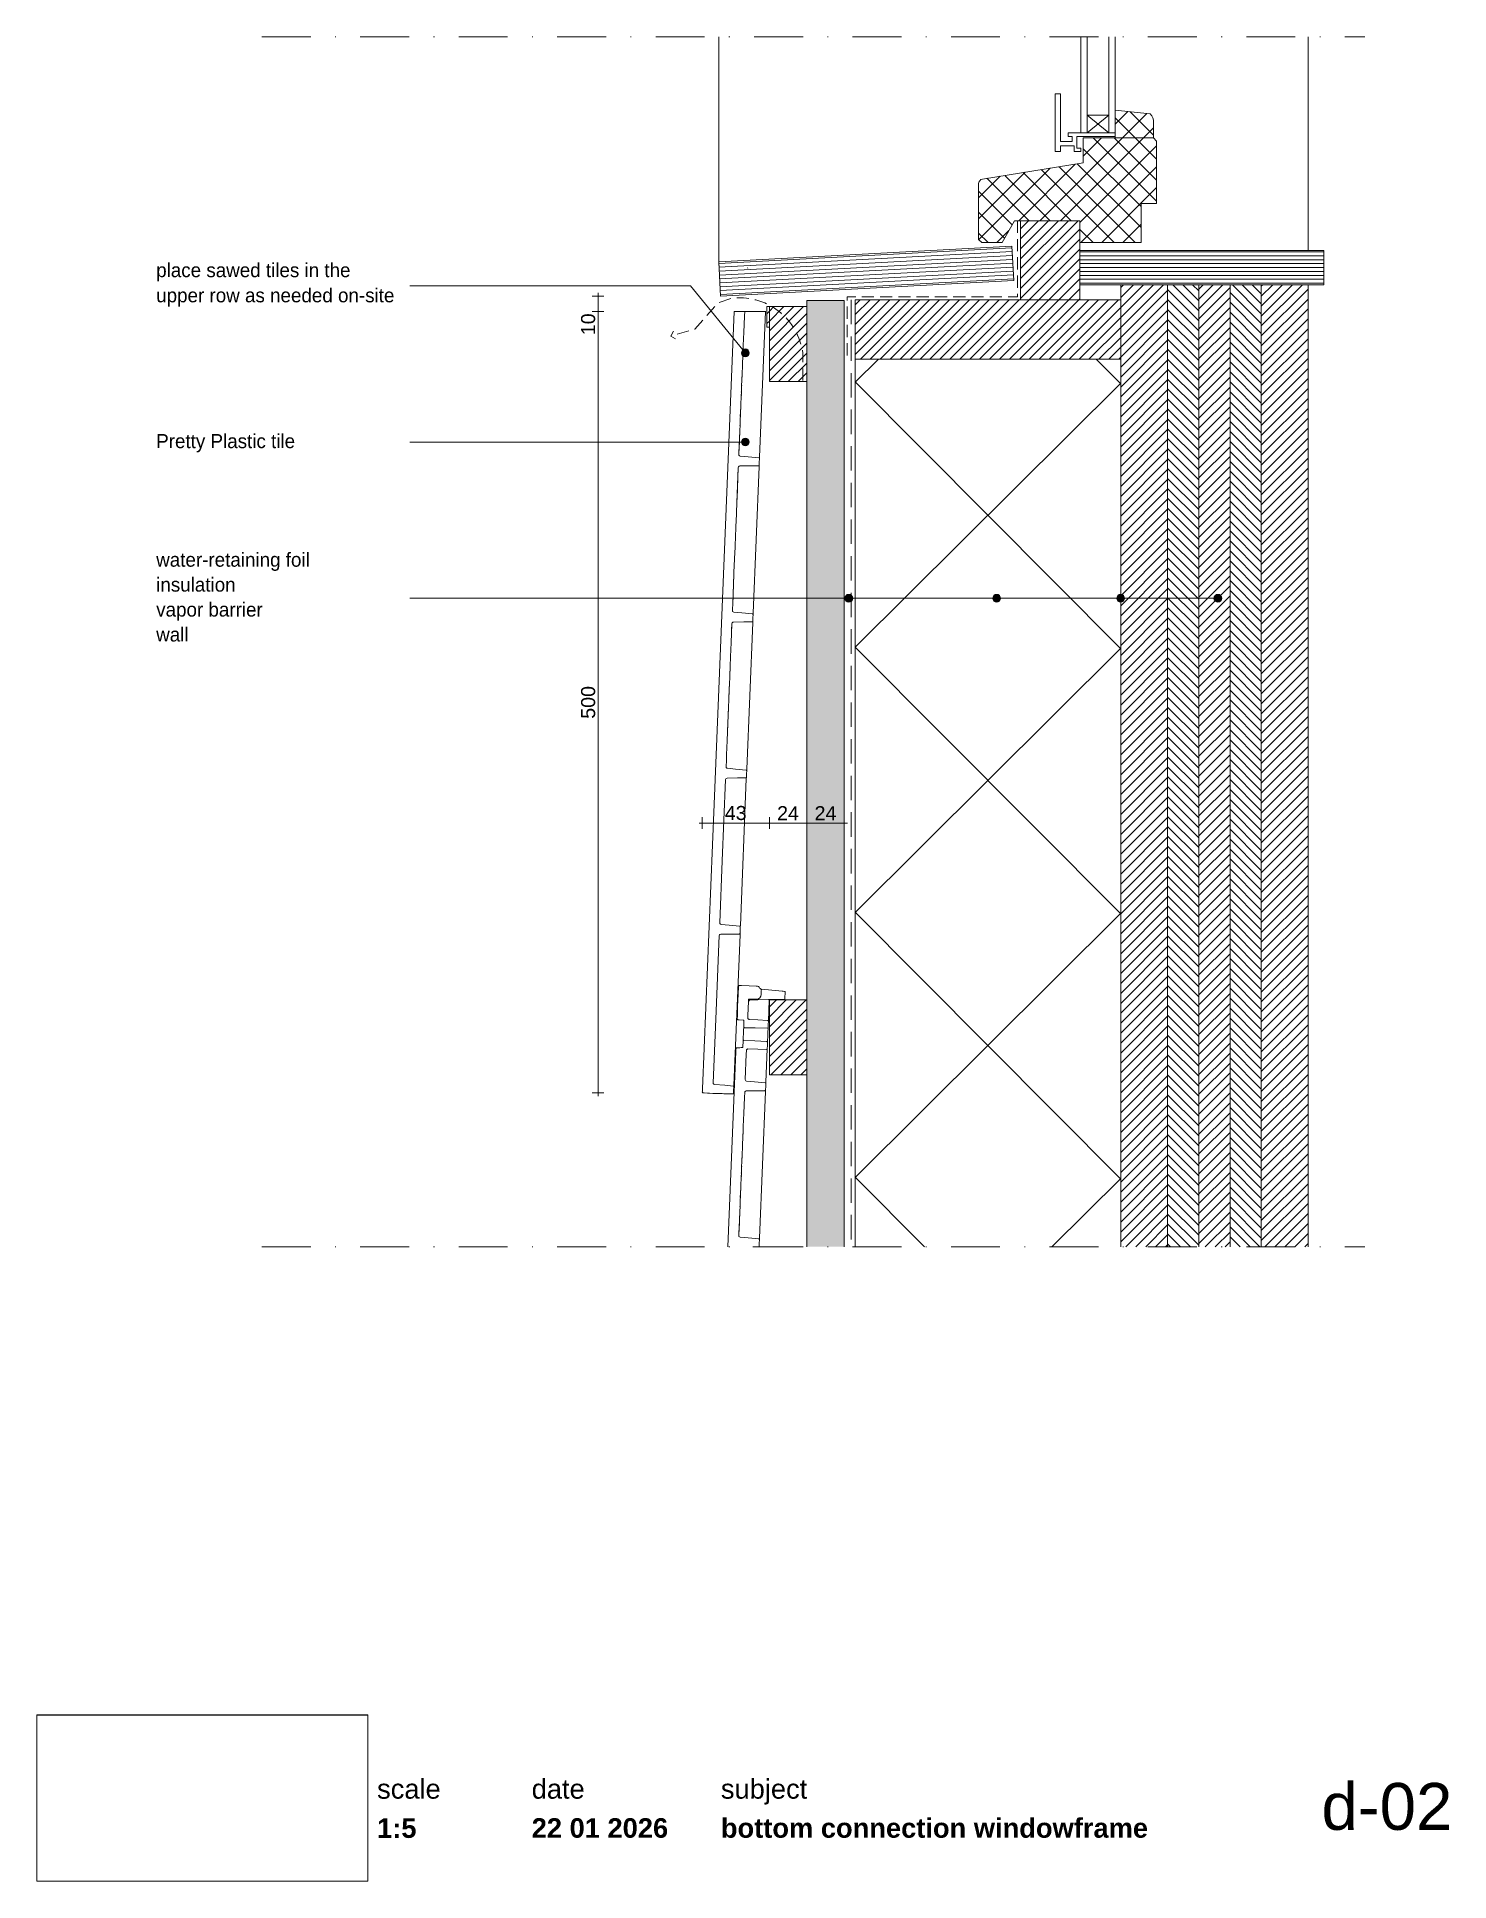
# Paper-space layout 'd-02 bottom connection windowframe' of a CAD drawing. Header units: millimetres. Extents: x 14 to 195, y 11 to 247.
import ezdxf
from ezdxf.xclip import XClip

# ---------------------------------------------------------------- set-up
doc = ezdxf.new("R2010")
doc.units = ezdxf.units.MM
doc.header["$MEASUREMENT"] = 0
doc.header["$XCLIPFRAME"] = 0
for name, pattern in [('B0302', [12.51, 6.26, -3.125, 0, -3.125]), ('B0701', [2.3412, 1.56, -0.7812]), ('B0703', [4.687, 3.125, -1.562]), ('Wipeout_Contour', [1000, 0, -1000])]:
    doc.linetypes.add(name, pattern=pattern)
for name, color, linetype in [('#01', 7, 'Continuous'), ('Dim - 1_50_100', 7, 'Continuous'), ('Info - 1_50_100', 7, 'Continuous'), ('Info - 1_5_10', 7, 'Continuous'), ('Info - English', 7, 'Continuous')]:
    doc.layers.add(name, color=color, linetype=linetype)
doc.styles.add('GENERATED_STYLE_1', font='HelveticaNeue.ttc')
doc.styles.add('GENERATED_STYLE_2', font='HelveticaNeue.ttc')
doc.styles.add('GENERATED_STYLE_3', font='Helvetica.ttc')
doc.styles.add('GENERATED_STYLE_4', font='')
doc.styles.get('GENERATED_STYLE_4').set_extended_font_data('Work Sans')
picture_1 = doc.add_image_def('image1.png', size_in_pixel=(317, 159))
pattern_1 = [(45, (-9206.6243, 42.9798), (-1.3435029, 1.3435029), []), (135, (-9206.6243, 42.9798), (1.3435029, 1.3435029), [])]
pattern_2 = [(45, (-9206.62435, 42.97975), (-0.6363961, 0.6363961), [])]
pattern_3 = [(315, (-9206.62435, 42.97975), (0.6363961, 0.6363961), [])]

# ---------------------------------------------------------------- blocks, each defined once
blk = doc.blocks.new('Drawing_1_1', base_point=(-200, 60))
at = {"color": 2, "linetype": 'Continuous', "lineweight": 0}
for s, insert, char_height, attachment_point, style in [('\\A1;{\\pql;\\fHelvetica Neue|b0|i0|c0|p0;\\W1.000000;scale}', (57.28, 24.14), 2.5, 1, 'GENERATED_STYLE_1'), ('\\A1;{\\pql;\\fHelvetica Neue|b0|i0|c0|p0;\\W1.000000;date}', (77.08, 24.14), 2.5, 1, 'GENERATED_STYLE_1'), ('\\A1;{\\pql;\\fHelvetica Neue|b0|i0|c0|p0;\\W1.000000;subject}', (101.31, 24.14), 2.5, 1, 'GENERATED_STYLE_1'), ('\\A1;{\\pqr;\\fHelvetica Neue|b0|i0|c0|p0;\\W1.000000;d-02}', (195, 23.65), 6, 3, 'GENERATED_STYLE_1'), ('\\A1;{\\pql;\\fHelvetica Neue|b1|i0|c0|p0;\\W1.000000;1:5}', (57.28, 19.12), 2.5, 1, 'GENERATED_STYLE_2'), ('\\A1;{\\pql;\\fHelvetica Neue|b1|i0|c0|p0;\\W1.000000;22 01 2026}', (77.08, 19.14), 2.5, 1, 'GENERATED_STYLE_2'), ('\\A1;{\\pql;\\fHelvetica Neue|b1|i0|c0|p0;\\W1.000000;bottom connection windowframe}', (101.31, 19.14), 2.5, 1, 'GENERATED_STYLE_2')]:
    blk.add_mtext(s, dxfattribs=dict(at, insert=insert, char_height=char_height, attachment_point=attachment_point, style=style))
at = {"color": 254, "linetype": 'Wipeout_Contour', "lineweight": 0, "ltscale": 174.062972}
blk.add_wipeout([(13.71, 11.09), (56.11, 11.09), (56.11, 32.35), (13.71, 32.35)], dxfattribs=at)
at = {"color": 9, "lineweight": 0}
image = blk.add_image(picture_1, insert=(13.71, 11.09), size_in_units=(42.4, 21.27), dxfattribs=at)
image.set_boundary_path([(-0.5, -0.5), (316.5, 158.5)])
blk = doc.blocks.new('Drawing_2_1', base_point=(-9206.62, 42.98))
at = {"layer": '#01', "linetype": 'Continuous', "lineweight": 0, "true_color": 0x000000}
for points in [[(103.95, 206.76), (103.98, 206.57), (104.09, 206.41), (104.25, 206.3), (104.45, 206.26), (104.64, 206.3), (104.8, 206.41), (104.91, 206.57), (104.95, 206.76), (104.91, 206.95), (104.8, 207.12), (104.64, 207.23), (104.45, 207.26), (104.25, 207.23), (104.09, 207.12), (103.98, 206.95)], [(103.94, 195.34), (103.98, 195.15), (104.09, 194.99), (104.25, 194.88), (104.44, 194.84), (104.63, 194.88), (104.79, 194.99), (104.9, 195.15), (104.94, 195.34), (104.9, 195.54), (104.79, 195.7), (104.63, 195.81), (104.44, 195.84), (104.25, 195.81), (104.09, 195.7), (103.98, 195.54)], [(117.19, 175.34), (117.23, 175.15), (117.34, 174.99), (117.5, 174.88), (117.69, 174.84), (117.88, 174.88), (118.05, 174.99), (118.16, 175.15), (118.19, 175.34), (118.16, 175.54), (118.05, 175.7), (117.88, 175.81), (117.69, 175.84), (117.5, 175.81), (117.34, 175.7), (117.23, 175.54)], [(136.13, 175.34), (136.17, 175.15), (136.28, 174.99), (136.44, 174.88), (136.63, 174.84), (136.82, 174.88), (136.98, 174.99), (137.09, 175.15), (137.13, 175.34), (137.09, 175.54), (136.98, 175.7), (136.82, 175.81), (136.63, 175.84), (136.44, 175.81), (136.28, 175.7), (136.17, 175.54)], [(152.02, 175.34), (152.06, 175.15), (152.17, 174.99), (152.33, 174.88), (152.52, 174.84), (152.71, 174.88), (152.87, 174.99), (152.98, 175.15), (153.02, 175.34), (152.98, 175.54), (152.87, 175.7), (152.71, 175.81), (152.52, 175.84), (152.33, 175.81), (152.17, 175.7), (152.06, 175.54)], [(164.46, 175.34), (164.5, 175.15), (164.61, 174.99), (164.77, 174.88), (164.96, 174.84), (165.15, 174.88), (165.31, 174.99), (165.42, 175.15), (165.46, 175.34), (165.42, 175.54), (165.31, 175.7), (165.15, 175.81), (164.96, 175.84), (164.77, 175.81), (164.61, 175.7), (164.5, 175.54)]]:
    blk.add_hatch(color=18, dxfattribs=at).paths.add_polyline_path(points)
at = {"layer": 'Info - 1_50_100', "linetype": 'Continuous', "lineweight": 0, "true_color": 0x000000}
h = blk.add_hatch(dxfattribs=at)
h.set_pattern_fill('310_Naaldhout__01__0001', color=18, style=0, pattern_type=2)
h.set_pattern_definition(pattern_2)
h.paths.add_polyline_path([(147.28, 223.68), (139.68, 223.68), (139.68, 213.55), (147.28, 213.55), (147.28, 220.88)])
h = blk.add_hatch(dxfattribs=at)
h.set_pattern_fill('325_Houtachtig_plaatmate_E0', color=18, style=0, pattern_type=2)
h.set_pattern_definition([(3.05803, (208.8205, 221.977), (-0.0266737, 0.499288), [])])
h.paths.add_polyline_path([(138.82, 216.03), (138.58, 220.43), (101.03, 218.42), (101.26, 214.03)])
h = blk.add_hatch(dxfattribs=at)
h.set_pattern_fill('325_Houtachtig_plaatmate_E0', color=18, style=0, pattern_type=2)
h.set_pattern_definition([(0, (284.83664, 217.6803), (0, 0.5), [])])
h.paths.add_polyline_path([(178.52, 215.48), (178.52, 219.88), (147.28, 219.88), (147.28, 215.48)])
h = blk.add_hatch(dxfattribs=at)
h.set_pattern_fill('310_Naaldhout__01__0001', color=18, style=0, pattern_type=2)
h.set_pattern_definition(pattern_2)
h.paths.add_polyline_path([(158.52, 215.48), (152.52, 215.48), (152.52, 92.3), (158.52, 92.3)])
h = blk.add_hatch(dxfattribs=at)
h.set_pattern_fill('310_Naaldhout__02__0001', color=18, style=0, pattern_type=2)
h.set_pattern_definition(pattern_3)
h.paths.add_polyline_path([(162.52, 215.48), (158.52, 215.48), (158.52, 92.3), (162.52, 92.3)])
h = blk.add_hatch(dxfattribs=at)
h.set_pattern_fill('310_Naaldhout__01__0001', color=18, style=0, pattern_type=2)
h.set_pattern_definition(pattern_2)
h.paths.add_polyline_path([(166.52, 215.48), (162.52, 215.48), (162.52, 92.3), (166.52, 92.3)])
h = blk.add_hatch(dxfattribs=at)
h.set_pattern_fill('310_Naaldhout__02__0001', color=18, style=0, pattern_type=2)
h.set_pattern_definition(pattern_3)
h.paths.add_polyline_path([(170.52, 215.48), (166.52, 215.48), (166.52, 92.3), (170.52, 92.3)])
h = blk.add_hatch(dxfattribs=at)
h.set_pattern_fill('310_Naaldhout__01__0001', color=18, style=0, pattern_type=2)
h.set_pattern_definition(pattern_2)
h.paths.add_polyline_path([(176.52, 215.48), (170.52, 215.48), (170.52, 92.3), (176.52, 92.3)])
at = {"layer": 'Info - 1_50_100', "linetype": 'Continuous', "lineweight": 0, "true_color": 0xfefefe}
blk.add_hatch(color=7, dxfattribs=at).paths.add_polyline_path([(117.12, 213.48), (112.32, 213.48), (112.32, 92.3), (117.12, 92.3)])
at = {"layer": 'Info - 1_50_100', "linetype": 'Continuous', "lineweight": 0, "true_color": 0x000000}
h = blk.add_hatch(dxfattribs=at)
h.set_pattern_fill('310_Naaldhout__01__0001', color=18, style=0, pattern_type=2)
h.set_pattern_definition(pattern_2)
h.paths.add_polyline_path([(118.52, 213.55), (118.52, 205.95), (152.52, 205.95), (152.52, 213.55)])
h = blk.add_hatch(dxfattribs=at)
h.set_pattern_fill('415_Isolatie_ruit_0001', color=18, style=0, pattern_type=2)
h.set_pattern_definition([(314.848, (118.52, 101.183), (16.9703, 16.8807), []), (224.848, (118.52, 101.183), (-16.9703, 17.0605), [])])
h.paths.add_polyline_path([(152.52, 205.95), (118.52, 205.95), (118.52, 92.3), (152.52, 92.3)])
at = {"layer": 'Info - 1_5_10', "linetype": 'Continuous', "lineweight": 0, "true_color": 0x99a3a6}
h = blk.add_hatch(dxfattribs=at)
h.set_pattern_fill('305_Loofhout__02__0001', color=253, style=0, pattern_type=2)
h.set_pattern_definition(pattern_1)
h.paths.add_polyline_path([(151.81, 234.28), (156.72, 234.28), (156.72, 236.25, 0.246914), (156.29, 237.35), (151.81, 237.82)])
h = blk.add_hatch(dxfattribs=at)
h.set_pattern_fill('305_Loofhout__02__0001', color=253, style=0, pattern_type=2)
h.set_pattern_definition(pattern_1)
h.paths.add_polyline_path([(134.32, 228.43), (134.32, 221.28), (134.72, 220.88), (137.32, 220.88), (138.92, 223.68), (147.28, 223.68), (147.28, 220.88), (155.12, 220.88), (155.12, 225.88), (157.12, 225.88), (157.12, 233.88), (156.72, 234.28), (147.72, 234.28), (147.72, 231.08), (134.8, 229.02, 0.340988)])
h = blk.add_hatch(dxfattribs=at)
h.set_pattern_fill('310_Naaldhout__01__0001', color=253, style=0, pattern_type=2)
h.set_pattern_definition(pattern_2)
h.paths.add_polyline_path([(107.18, 212.68), (107.18, 210.06), (107.52, 210.06), (107.52, 212.68)])
h = blk.add_hatch(dxfattribs=at)
h.set_pattern_fill('310_Naaldhout__01__0001', color=253, style=0, pattern_type=2)
h.set_pattern_definition(pattern_2)
h.paths.add_polyline_path([(107.52, 203.08), (112.32, 203.08), (112.32, 212.68), (107.52, 212.68)])
h = blk.add_hatch(dxfattribs=at)
h.set_pattern_fill('310_Naaldhout__01__0001', color=253, style=0, pattern_type=2)
h.set_pattern_definition(pattern_2)
h.paths.add_polyline_path([(107.52, 114.31), (112.32, 114.31), (112.32, 123.91), (107.52, 123.91)])
at = {"layer": '#01', "color": 9, "linetype": 'Continuous', "lineweight": 0}
for p, q in [((101.05, 247.22), (101.05, 217.94)), ((176.52, 247.22), (176.52, 219.88)), ((148.21, 237.2), (151.01, 234.94)), ((151.01, 237.2), (148.21, 234.94)), ((103.94, 195.34), (61.48, 195.34)), ((152.02, 175.34), (61.48, 175.34)), ((117.19, 175.34), (61.48, 175.34)), ((164.46, 175.34), (73.92, 175.34)), ((136.13, 175.34), (78.3, 175.34))]:
    blk.add_line(p, q, dxfattribs=at)
at = {"layer": '#01', "color": 2, "linetype": 'Continuous', "lineweight": 0}
for p, q in [((107.52, 123.91), (107.52, 114.31)), ((112.32, 123.91), (107.52, 123.91)), ((112.32, 123.91), (112.32, 114.31)), ((112.32, 114.31), (107.52, 114.31))]:
    blk.add_line(p, q, dxfattribs=at)
at = {"layer": '#01', "color": 1, "linetype": 'Continuous', "lineweight": 0}
blk.add_line((112.32, 92.3), (112.32, 114.31), dxfattribs=at)
at = {"layer": '#01', "color": 9, "linetype": 'Continuous', "lineweight": 0, "flags": 128}
blk.add_lwpolyline([(104.13, 207.15), (97.42, 215.34), (61.48, 215.34)], dxfattribs=at)
at = {"layer": '#01', "color": 4, "linetype": 'Continuous', "lineweight": 0, "flags": 128}
blk.add_lwpolyline([(176.52, 92.3), (176.52, 215.48), (152.52, 215.48), (152.52, 92.3)], dxfattribs=at)
at = {"layer": '#01', "color": 1, "linetype": 'Continuous', "lineweight": 0}
for centre in [(104.45, 206.76), (104.44, 195.34), (117.69, 175.34), (136.63, 175.34), (152.52, 175.34), (164.96, 175.34)]:
    blk.add_circle(centre, 0.5, dxfattribs=at)
at = {"color": 1, "linetype": 'Continuous', "lineweight": 0}
for p, q in [((104.73, 217.61), (104.78, 217.63)), ((104.33, 211.47), (104.25, 209.36)), ((104.33, 211.48), (104.36, 212.04)), ((107.02, 212.04), (106.26, 193.41)), ((104.09, 205.6), (104.1, 205.73)), ((104.09, 205.6), (104.09, 205.61)), ((104.11, 205.95), (104.1, 205.75)), ((104.1, 205.74), (104.1, 205.75)), ((104.1, 205.73), (104.1, 205.74)), ((104.15, 206.88), (104.13, 206.47)), ((104.14, 206.75), (104.13, 206.44)), ((104.18, 207.77), (104.18, 207.77)), ((104.18, 207.67), (104.18, 207.6)), ((103.99, 203.1), (103.97, 202.69)), ((103.99, 203.08), (103.97, 202.69)), ((103.99, 203.17), (103.99, 203.13)), ((103.99, 203.13), (103.99, 203.15)), ((103.99, 203.12), (103.99, 203.13)), ((104.01, 203.58), (104.02, 203.68)), ((104.02, 203.68), (104.01, 203.6)), ((104.02, 203.68), (104.01, 203.63)), ((104.02, 203.68), (104.01, 203.63)), ((104.02, 203.88), (104.03, 203.93)), ((104.03, 203.93), (104.02, 203.88)), ((104.02, 203.88), (104.03, 203.93)), ((104.02, 203.9), (104.03, 203.93)), ((104.03, 203.93), (104.02, 203.91)), ((104.02, 203.91), (104.03, 203.93)), ((104.02, 203.91), (104.02, 203.86)), ((104.02, 203.88), (104.02, 203.73)), ((104.02, 203.86), (104.02, 203.86)), ((104.02, 203.86), (104.02, 203.78)), ((104.02, 203.86), (104.02, 203.8)), ((104.02, 203.86), (104.02, 203.83)), ((104.02, 203.8), (104.02, 203.83)), ((104.02, 203.73), (104.02, 203.68)), ((104.02, 203.68), (104.02, 203.68)), ((104.03, 204.02), (104.03, 204.02)), ((104.03, 204.01), (104.03, 204)), ((104.03, 204), (104.03, 204.01)), ((104.03, 204.01), (104.03, 204.01)), ((104.03, 204), (104.03, 204)), ((104.03, 204), (104.03, 203.98)), ((104.03, 204), (104.03, 204)), ((104.03, 203.98), (104.03, 203.98)), ((104.03, 203.98), (104.03, 203.98)), ((104.03, 203.96), (104.03, 203.97)), ((104.03, 203.93), (104.03, 203.96)), ((104.03, 203.93), (104.03, 203.96)), ((104.03, 203.95), (104.03, 203.96)), ((104.03, 203.95), (104.03, 203.96)), ((104.03, 203.93), (104.03, 203.95)), ((104.04, 204.24), (104.07, 204.91)), ((104.07, 204.91), (104.07, 204.99)), ((103.91, 201.01), (103.9, 200.98)), ((103.9, 200.97), (103.9, 200.95)), ((103.9, 200.94), (103.9, 200.91)), ((103.9, 200.94), (103.9, 200.92)), ((103.9, 200.9), (103.9, 200.88)), ((103.9, 200.84), (103.9, 200.87)), ((103.9, 200.87), (103.9, 200.85)), ((103.91, 201.01), (103.91, 200.99)), ((103.92, 201.44), (103.93, 201.5)), ((103.92, 201.45), (103.93, 201.49)), ((103.92, 201.47), (103.92, 201.46)), ((103.92, 201.45), (103.92, 201.46)), ((103.92, 201.43), (103.92, 201.45)), ((103.92, 201.42), (103.92, 201.43)), ((103.92, 201.43), (103.92, 201.43)), ((103.92, 201.4), (103.92, 201.42)), ((103.92, 201.39), (103.92, 201.4)), ((103.92, 201.4), (103.92, 201.4)), ((103.92, 201.38), (103.92, 201.39)), ((103.92, 201.36), (103.92, 201.38)), ((103.92, 201.37), (103.92, 201.36)), ((103.92, 201.35), (103.92, 201.36)), ((103.92, 201.36), (103.92, 201.36)), ((103.92, 201.26), (103.92, 201.35)), ((103.92, 201.32), (103.92, 201.33)), ((103.92, 201.24), (103.92, 201.32)), ((103.92, 201.23), (103.92, 201.31)), ((103.92, 201.31), (103.92, 201.31)), ((103.93, 201.68), (103.93, 201.7)), ((103.93, 201.66), (103.93, 201.67)), ((103.93, 201.65), (103.93, 201.66)), ((103.93, 201.65), (103.93, 201.63)), ((103.93, 201.63), (103.93, 201.64)), ((103.93, 201.61), (103.93, 201.63)), ((103.93, 201.6), (103.93, 201.61)), ((103.93, 201.6), (103.93, 201.58)), ((103.93, 201.58), (103.93, 201.59)), ((103.93, 201.57), (103.93, 201.58)), ((103.93, 201.52), (103.93, 201.57)), ((103.93, 201.55), (103.93, 201.5)), ((103.93, 201.54), (103.93, 201.55)), ((103.93, 201.52), (103.93, 201.54)), ((103.93, 201.5), (103.93, 201.52)), ((103.93, 201.52), (103.93, 201.52)), ((103.94, 201.79), (103.96, 202.45)), ((103.94, 201.79), (103.94, 201.77)), ((103.94, 201.78), (103.94, 201.77)), ((103.94, 201.77), (103.94, 201.76)), ((103.94, 201.75), (103.94, 201.76)), ((103.94, 201.75), (103.94, 201.75)), ((103.94, 201.72), (103.94, 201.74)), ((103.96, 202.45), (103.97, 202.46)), ((103.97, 202.46), (103.96, 202.45)), ((103.96, 202.45), (103.96, 202.45)), ((103.97, 202.69), (103.97, 202.69)), ((103.97, 202.68), (103.97, 202.69)), ((103.97, 202.67), (103.97, 202.68)), ((103.97, 202.68), (103.97, 202.67)), ((103.97, 202.67), (103.97, 202.68)), ((103.97, 202.65), (103.97, 202.67)), ((103.97, 202.67), (103.97, 202.66)), ((103.97, 202.66), (103.97, 202.67)), ((103.97, 202.66), (103.97, 202.63)), ((103.97, 202.66), (103.97, 202.64)), ((103.97, 202.66), (103.97, 202.65)), ((103.97, 202.66), (103.97, 202.65)), ((103.97, 202.66), (103.97, 202.66)), ((103.97, 202.64), (103.97, 202.62)), ((103.97, 202.64), (103.97, 202.62)), ((103.97, 202.64), (103.97, 202.63)), ((103.97, 202.63), (103.97, 202.61)), ((103.97, 202.63), (103.97, 202.61)), ((103.97, 202.62), (103.97, 202.62)), ((103.97, 202.61), (103.97, 202.6)), ((103.97, 202.61), (103.97, 202.6)), ((103.97, 202.6), (103.97, 202.61)), ((103.97, 202.59), (103.97, 202.6)), ((103.97, 202.59), (103.97, 202.59)), ((103.97, 202.59), (103.97, 202.59)), ((103.97, 202.47), (103.97, 202.48)), ((103.81, 198.57), (103.8, 198.53)), ((103.8, 198.48), (103.8, 198.46)), ((103.8, 198.44), (103.8, 198.42)), ((103.8, 198.37), (103.8, 198.4)), ((103.8, 198.35), (103.8, 198.37)), ((103.81, 198.77), (103.82, 198.78)), ((103.82, 198.78), (103.81, 198.77)), ((103.81, 198.77), (103.81, 198.77)), ((103.81, 198.76), (103.81, 198.77)), ((103.81, 198.77), (103.81, 198.76)), ((103.81, 198.77), (103.81, 198.77)), ((103.81, 198.74), (103.81, 198.76)), ((103.81, 198.76), (103.81, 198.74)), ((103.81, 198.73), (103.81, 198.74)), ((103.81, 198.74), (103.81, 198.74)), ((103.81, 198.72), (103.81, 198.73)), ((103.81, 198.72), (103.81, 198.71)), ((103.81, 198.69), (103.81, 198.71)), ((103.81, 198.71), (103.81, 198.69)), ((103.81, 198.69), (103.81, 198.68)), ((103.81, 198.68), (103.81, 198.67)), ((103.81, 198.68), (103.81, 198.67)), ((103.81, 198.66), (103.81, 198.67)), ((103.81, 198.64), (103.81, 198.66)), ((103.81, 198.65), (103.81, 198.64)), ((103.81, 198.61), (103.81, 198.64)), ((103.81, 198.64), (103.81, 198.61)), ((103.81, 198.64), (103.81, 198.64)), ((103.81, 198.61), (103.81, 198.62)), ((103.81, 198.62), (103.81, 198.61)), ((103.81, 198.6), (103.81, 198.61)), ((103.81, 198.61), (103.81, 198.61)), ((103.81, 198.57), (103.81, 198.6)), ((103.81, 198.56), (103.81, 198.59)), ((103.81, 198.59), (103.81, 198.55)), ((103.81, 198.59), (103.81, 198.59)), ((103.81, 198.58), (103.81, 198.55)), ((103.81, 198.54), (103.81, 198.57)), ((103.82, 198.87), (103.82, 198.87)), ((103.82, 198.87), (103.82, 198.86)), ((103.82, 198.85), (103.82, 198.86)), ((103.82, 198.86), (103.82, 198.86)), ((103.82, 198.86), (103.82, 198.86)), ((103.82, 198.84), (103.82, 198.85)), ((103.82, 198.85), (103.82, 198.85)), ((103.82, 198.83), (103.82, 198.84)), ((103.82, 198.84), (103.82, 198.84)), ((103.82, 198.84), (103.82, 198.84)), ((103.82, 198.83), (103.82, 198.82)), ((103.82, 198.82), (103.82, 198.83)), ((103.82, 198.81), (103.82, 198.82)), ((103.82, 198.82), (103.82, 198.81)), ((103.82, 198.81), (103.82, 198.8)), ((103.82, 198.8), (103.82, 198.79)), ((103.82, 198.8), (103.82, 198.8)), ((103.82, 198.79), (103.82, 198.78)), ((103.83, 199.26), (103.84, 199.5)), ((103.84, 199.51), (103.85, 199.52)), ((103.84, 199.51), (103.84, 199.5)), ((103.84, 199.5), (103.84, 199.51)), ((103.85, 199.75), (103.86, 199.76)), ((103.85, 199.75), (103.85, 199.74)), ((103.85, 199.75), (103.85, 199.74)), ((103.85, 199.74), (103.85, 199.75)), ((103.85, 199.75), (103.85, 199.75)), ((103.85, 199.71), (103.85, 199.73)), ((103.85, 199.73), (103.85, 199.72)), ((103.85, 199.73), (103.85, 199.73)), ((103.85, 199.71), (103.85, 199.71)), ((103.85, 199.57), (103.85, 199.58)), ((103.85, 199.58), (103.85, 199.58)), ((103.85, 199.58), (103.85, 199.57)), ((103.85, 199.57), (103.85, 199.56)), ((103.85, 199.57), (103.85, 199.57)), ((103.85, 199.56), (103.85, 199.55)), ((103.85, 199.55), (103.85, 199.54)), ((103.85, 199.52), (103.85, 199.54)), ((103.85, 199.54), (103.85, 199.54)), ((103.87, 200.17), (103.86, 199.84)), ((103.87, 200.15), (103.86, 199.83)), ((103.86, 199.84), (103.86, 199.84)), ((103.86, 199.83), (103.86, 199.82)), ((103.86, 199.83), (103.86, 199.83)), ((103.86, 199.8), (103.86, 199.82)), ((103.86, 199.8), (103.86, 199.81)), ((103.86, 199.79), (103.86, 199.8)), ((103.86, 199.78), (103.86, 199.77)), ((103.86, 199.78), (103.86, 199.77)), ((103.86, 199.78), (103.86, 199.78)), ((103.86, 199.77), (103.86, 199.77)), ((103.86, 199.77), (103.86, 199.76)), ((103.87, 200.22), (103.88, 200.3)), ((103.88, 200.3), (103.87, 200.22)), ((103.88, 200.27), (103.87, 200.2)), ((103.88, 200.26), (103.87, 200.17)), ((103.88, 200.48), (103.88, 200.47)), ((103.88, 200.44), (103.88, 200.46)), ((103.88, 200.45), (103.88, 200.44)), ((103.88, 200.43), (103.88, 200.41)), ((103.88, 200.43), (103.88, 200.41)), ((103.88, 200.4), (103.88, 200.38)), ((103.88, 200.4), (103.88, 200.4)), ((103.88, 200.37), (103.88, 200.36)), ((103.88, 200.36), (103.88, 200.33)), ((103.88, 200.33), (103.88, 200.35)), ((103.88, 200.34), (103.88, 200.33)), ((103.88, 200.31), (103.88, 200.33)), ((103.88, 200.32), (103.88, 200.31)), ((103.88, 200.3), (103.88, 200.3)), ((103.88, 200.28), (103.88, 200.27)), ((103.73, 196.81), (103.61, 193.74)), ((103.61, 193.74), (103.73, 196.79)), ((103.73, 196.79), (103.73, 196.8)), ((103.73, 196.8), (103.73, 196.79)), ((103.76, 197.55), (103.77, 197.56)), ((103.76, 197.53), (103.76, 197.54)), ((103.76, 197.52), (103.76, 197.51)), ((103.76, 197.49), (103.76, 197.51)), ((103.76, 197.51), (103.76, 197.5)), ((103.76, 197.49), (103.76, 197.49)), ((103.77, 197.79), (103.78, 197.83)), ((103.77, 197.78), (103.77, 197.75)), ((103.77, 197.74), (103.77, 197.7)), ((103.77, 197.74), (103.77, 197.71)), ((103.77, 197.69), (103.77, 197.65)), ((103.77, 197.62), (103.77, 197.64)), ((103.77, 197.59), (103.77, 197.6)), ((103.78, 198.04), (103.79, 198.08)), ((103.78, 198), (103.78, 198.04)), ((103.78, 198), (103.78, 197.99)), ((103.78, 197.98), (103.78, 197.94)), ((103.78, 197.93), (103.78, 197.88)), ((103.78, 197.9), (103.78, 197.93)), ((103.78, 197.87), (103.78, 197.84)), ((103.79, 198.28), (103.8, 198.3)), ((103.79, 198.26), (103.79, 198.28)), ((103.79, 198.25), (103.79, 198.23)), ((103.79, 198.21), (103.79, 198.23)), ((103.79, 198.15), (103.79, 198.21)), ((103.79, 198.16), (103.79, 198.21)), ((103.79, 198.14), (103.79, 198.09)), ((103.79, 198.09), (103.79, 198.14)), ((103.8, 198.31), (103.8, 198.33)), ((103.61, 193.74), (103.63, 194.36)), ((103.63, 194.34), (103.61, 193.74)), ((103.61, 193.74), (103.63, 194.33)), ((103.63, 194.31), (103.61, 193.74)), ((103.63, 193.64), (103.61, 193.74)), ((103.63, 194.36), (103.64, 194.38)), ((103.7, 193.57), (103.63, 193.64)), ((103.54, 192.08), (103.36, 187.57)), ((103.38, 188.11), (103.54, 192.08)), ((103.57, 192.18), (103.54, 192.08)), ((103.64, 192.25), (103.57, 192.18)), ((103.74, 192.28), (103.64, 192.25)), ((103.79, 193.53), (103.7, 193.57)), ((106.12, 192.3), (105.07, 192.29)), ((106.21, 192.2), (105.44, 173.43)), ((106.17, 192.32), (106.15, 192.31)), ((106.19, 193.3), (106.21, 193.3)), ((106.2, 192.35), (106.19, 192.34)), ((106.21, 192.2), (106.22, 192.4)), ((106.22, 192.4), (106.21, 192.38)), ((106.22, 192.4), (106.23, 192.75)), ((106.23, 193.28), (106.24, 193.26)), ((106.25, 193.21), (106.26, 193.41)), ((106.25, 193.23), (106.25, 193.21)), ((103.38, 188.11), (103.36, 187.77)), ((103.38, 188.11), (103.37, 187.95)), ((103.22, 184.21), (103.23, 184.42)), ((103.23, 184.39), (103.22, 184.32)), ((103.22, 184.32), (103.23, 184.35)), ((103.22, 184.21), (103.22, 184.32)), ((103.22, 184.21), (103.22, 184.28)), ((103.22, 184.16), (103.22, 184.19)), ((103.24, 184.82), (103.25, 184.97)), ((103.25, 184.97), (103.25, 185.04)), ((103.13, 181.98), (103.12, 181.75)), ((103.13, 181.98), (103.12, 181.8)), ((103.14, 182.2), (103.13, 182.02)), ((103.14, 182.2), (103.13, 182.06)), ((103.15, 182.41), (103.14, 182.3)), ((103.15, 182.41), (103.14, 182.33)), ((103.18, 183.13), (103.17, 182.94)), ((103.17, 182.97), (103.18, 183.13)), ((103.18, 183.26), (103.19, 183.41)), ((103.18, 183.3), (103.18, 183.13)), ((103.19, 183.41), (103.19, 183.44)), ((103.21, 184.1), (103.22, 184.16)), ((103.12, 181.71), (103.1, 181.27)), ((103.12, 181.71), (103.1, 181.34)), ((102.82, 174.49), (102.98, 178.43)), ((102.98, 178.43), (102.99, 178.64)), ((102.81, 174.09), (102.79, 173.76)), ((102.79, 173.76), (102.8, 174.04)), ((102.81, 173.66), (102.79, 173.76)), ((102.81, 174.09), (102.82, 174.49)), ((102.88, 173.59), (102.81, 173.66)), ((102.82, 174.49), (102.83, 174.64)), ((102.82, 174.54), (102.82, 174.49)), ((102.97, 173.55), (102.88, 173.59)), ((105.34, 173.33), (105.36, 173.32)), ((105.39, 173.31), (105.4, 173.3)), ((105.4, 172.41), (105.39, 172.22)), ((105.39, 172.39), (105.39, 172.37)), ((105.43, 173.23), (105.42, 172.87)), ((105.44, 173.43), (105.43, 173.23)), ((105.43, 173.23), (105.43, 173.25)), ((102.65, 170.32), (102.64, 170.15)), ((102.64, 170.15), (102.64, 170.09)), ((102.64, 170.09), (102.64, 170.08)), ((102.67, 170.72), (102.66, 170.57)), ((102.66, 170.41), (102.66, 170.57)), ((102.66, 170.57), (102.66, 170.57)), ((102.66, 170.41), (102.66, 170.41)), ((102.67, 170.81), (102.68, 170.9)), ((102.67, 170.72), (102.67, 170.81)), ((102.68, 171.05), (102.69, 171.2)), ((102.68, 171.05), (102.68, 171.04)), ((102.68, 171.04), (102.68, 170.9)), ((102.72, 172.1), (102.69, 171.2)), ((102.69, 171.2), (102.69, 171.2)), ((102.71, 171.68), (102.72, 172.1)), ((102.75, 172.2), (102.72, 172.1)), ((102.83, 172.27), (102.75, 172.2)), ((102.92, 172.29), (102.83, 172.27)), ((103.69, 172.3), (103.69, 172.3)), ((105.3, 172.32), (104.25, 172.31)), ((105.39, 172.22), (104.62, 153.44)), ((105.3, 172.32), (105.32, 172.33)), ((105.37, 172.35), (105.35, 172.33)), ((102.54, 167.59), (102.55, 167.76)), ((102.56, 168.02), (102.55, 167.84)), ((102.55, 167.8), (102.55, 167.84)), ((102.55, 167.76), (102.55, 167.8)), ((102.56, 168.02), (102.56, 168.03)), ((102.59, 168.73), (102.58, 168.62)), ((102.6, 168.97), (102.59, 168.79)), ((102.59, 168.75), (102.59, 168.79)), ((102.59, 168.73), (102.59, 168.75)), ((102.6, 169.14), (102.61, 169.3)), ((102.6, 169.14), (102.6, 169.14)), ((102.62, 169.44), (102.61, 169.3)), ((102.63, 169.7), (102.62, 169.48)), ((102.62, 169.48), (102.62, 169.44)), ((102.63, 169.82), (102.64, 169.93)), ((102.63, 169.78), (102.63, 169.82)), ((102.63, 169.7), (102.63, 169.78)), ((102.64, 169.95), (102.64, 169.93)), ((102.44, 165.18), (102.45, 165.33)), ((102.46, 165.73), (102.47, 165.77)), ((102.46, 165.73), (102.46, 165.56)), ((102.47, 165.99), (102.48, 166)), ((102.47, 165.99), (102.47, 165.81)), ((102.47, 165.81), (102.47, 165.77)), ((102.49, 166.44), (102.5, 166.5)), ((102.49, 166.44), (102.49, 166.42)), ((102.49, 166.42), (102.49, 166.42)), ((102.5, 166.69), (102.5, 166.56)), ((102.5, 166.54), (102.5, 166.56)), ((102.5, 166.5), (102.5, 166.54)), ((102.51, 166.87), (102.52, 167.02)), ((102.51, 166.87), (102.51, 166.87)), ((102.51, 166.87), (102.51, 166.87)), ((102.53, 167.27), (102.52, 167.21)), ((102.52, 167.17), (102.52, 167.21)), ((102.52, 167.17), (102.52, 167.02)), ((102.54, 167.59), (102.54, 167.59)), ((102.36, 163.19), (102.35, 163.04)), ((102.37, 163.31), (102.36, 163.26)), ((102.36, 163.26), (102.36, 163.23)), ((102.36, 163.23), (102.36, 163.19)), ((102.39, 163.8), (102.38, 163.66)), ((102.38, 163.66), (102.38, 163.67)), ((102.4, 164.04), (102.39, 163.87)), ((102.39, 163.87), (102.39, 163.84)), ((102.39, 163.84), (102.39, 163.8)), ((102.41, 164.45), (102.41, 164.48)), ((102.41, 164.33), (102.41, 164.45)), ((102.41, 164.33), (102.41, 164.33)), ((102.44, 165.18), (102.44, 165.18)), ((102.44, 165.18), (102.44, 165.18)), ((102.44, 165.17), (102.44, 165.18)), ((102.27, 160.88), (102.26, 160.86)), ((102.26, 160.86), (102.26, 160.8)), ((102.27, 161.1), (102.27, 160.92)), ((102.27, 160.88), (102.27, 160.92)), ((102.29, 161.39), (102.29, 161.54)), ((102.32, 162.15), (102.31, 162.01)), ((102.33, 162.35), (102.32, 162.21)), ((102.32, 162.21), (102.32, 162.18)), ((102.32, 162.18), (102.32, 162.15)), ((102.33, 162.57), (102.34, 162.68)), ((102.33, 162.57), (102.33, 162.54)), ((102.34, 162.68), (102.34, 162.69)), ((102.16, 158.34), (102.15, 158.15)), ((102.17, 158.5), (102.17, 158.65)), ((102.17, 158.5), (102.17, 158.5)), ((102.19, 159.01), (102.18, 158.77)), ((102.2, 159.23), (102.19, 159.07)), ((102.19, 159.03), (102.19, 159.07)), ((102.19, 159.01), (102.19, 159.03)), ((102.2, 159.23), (102.21, 159.4)), ((102.21, 159.59), (102.22, 159.67)), ((102.21, 159.59), (102.21, 159.58)), ((102.22, 159.67), (102.22, 159.75)), ((102.22, 159.75), (102.22, 159.75)), ((102.24, 160.24), (102.23, 160)), ((102.23, 160), (102.23, 159.94)), ((102.24, 160.3), (102.25, 160.46)), ((102.24, 160.26), (102.24, 160.3)), ((102.24, 160.24), (102.24, 160.26)), ((102.08, 156.32), (102.09, 156.59)), ((102.09, 156.59), (102.1, 156.74)), ((102.09, 156.59), (102.09, 156.59)), ((102.09, 156.48), (102.09, 156.59)), ((102.1, 156.74), (102.12, 157.21)), ((102.12, 157.22), (102.15, 158.11)), ((102.12, 157.22), (102.12, 157.22)), ((102.15, 158.11), (102.15, 158.15)), ((102, 153.68), (101.98, 153.78)), ((102.06, 153.6), (102, 153.68)), ((102.02, 154.91), (102.01, 154.72)), ((102.01, 154.61), (102.01, 154.6)), ((102.03, 155.2), (102.02, 154.95)), ((102.02, 154.94), (102.02, 154.95)), ((102.02, 154.91), (102.02, 154.94)), ((102.05, 155.71), (102.06, 155.79)), ((102.05, 155.63), (102.05, 155.71)), ((102.05, 155.63), (102.05, 155.63)), ((102.06, 155.8), (102.06, 155.79)), ((102.16, 153.57), (102.06, 153.6)), ((102.92, 153.5), (102.92, 153.5)), ((101.91, 152.12), (101.94, 152.21)), ((101.94, 152.21), (102.01, 152.28)), ((102.11, 152.31), (102.01, 152.28)), ((102.87, 152.32), (102.87, 152.32)), ((104.49, 152.34), (103.44, 152.33)), ((104.57, 152.23), (103.81, 133.46)), ((104.51, 152.34), (104.49, 152.34)), ((104.53, 153.35), (104.55, 153.34)), ((104.53, 152.35), (104.55, 152.37)), ((104.57, 153.33), (104.59, 153.31)), ((104.57, 152.23), (104.58, 152.43)), ((104.58, 152.41), (104.58, 152.43)), ((104.62, 153.25), (104.6, 152.89)), ((104.61, 153.29), (104.61, 153.27)), ((104.62, 153.25), (104.62, 153.44)), ((101.16, 133.79), (101.48, 141.72)), ((101.19, 132.3), (101.12, 132.23)), ((101.18, 133.69), (101.16, 133.79)), ((101.25, 133.62), (101.18, 133.69)), ((101.29, 132.33), (101.19, 132.3)), ((101.34, 133.58), (101.25, 133.62)), ((102.06, 132.34), (102.06, 132.34)), ((102.1, 133.51), (102.1, 133.51)), ((103.67, 132.35), (102.62, 132.34)), ((102.97, 112.98), (103.76, 132.25)), ((103.69, 132.36), (103.67, 132.35)), ((103.72, 132.37), (103.73, 132.38)), ((103.74, 133.35), (103.76, 133.35)), ((103.76, 132.25), (103.77, 132.45)), ((103.76, 132.43), (103.77, 132.45)), ((103.77, 133.33), (103.79, 133.31)), ((103.8, 133.26), (103.78, 132.91)), ((103.79, 133.31), (103.79, 133.29)), ((103.8, 133.26), (103.81, 133.46)), ((101.12, 132.23), (101.09, 132.14)), ((103.58, 125.68), (103.59, 125.71)), ((103.6, 125.72), (103.63, 125.75)), ((103.64, 125.75), (103.68, 125.76)), ((103.75, 125.76), (103.68, 125.76)), ((103.94, 125.76), (104.92, 125.73)), ((106.5, 125.26), (106.49, 125.08)), ((106.5, 125.28), (106.5, 125.28)), ((106.5, 125.28), (106.5, 125.26)), ((103.43, 124.21), (103.38, 123.01)), ((103.46, 123.01), (103.38, 123.01)), ((103.46, 123.01), (103.42, 121.84)), ((103.43, 124.21), (103.51, 124.21)), ((103.46, 123.01), (103.5, 123.9)), ((104.83, 123.73), (104.76, 121.9)), ((104.83, 123.73), (104.85, 124.01)), ((104.85, 124.01), (104.87, 124.01)), ((104.87, 124.01), (104.94, 124.01)), ((104.94, 124.01), (105.04, 124)), ((104.95, 123.84), (105.03, 123.92)), ((105.03, 123.92), (105.03, 123.92)), ((105.04, 124), (105.88, 124.01)), ((105.88, 124.01), (106.11, 124.06)), ((106.3, 124.19), (106.11, 124.06)), ((106.3, 124.19), (106.43, 124.39)), ((106.43, 124.39), (106.48, 124.62)), ((106.49, 125.08), (106.48, 124.78)), ((106.48, 124.62), (106.48, 124.78)), ((107.5, 123.86), (107.39, 121.18)), ((107.41, 123.95), (107.41, 123.95)), ((107.52, 123.91), (107.5, 123.86)), ((107.52, 123.91), (107.6, 123.95)), ((108.59, 123.96), (108.49, 123.96)), ((108.59, 123.96), (109.41, 123.97)), ((109.27, 125.02), (109.25, 125.03)), ((109.46, 125.01), (109.27, 125.02)), ((109.41, 123.97), (109.42, 123.97)), ((109.47, 123.99), (109.46, 123.98)), ((109.5, 124.99), (109.5, 124.99)), ((109.5, 124.02), (109.5, 124.02)), ((109.51, 124.07), (109.52, 124.14)), ((109.53, 124.95), (109.54, 124.95)), ((109.55, 124.9), (109.55, 124.91)), ((100.32, 113.31), (100.65, 121.45)), ((103.41, 121.43), (103.44, 121.4)), ((103.48, 121.38), (103.45, 121.39)), ((103.57, 121.37), (103.49, 121.38)), ((104.22, 121.3), (104.21, 121.3)), ((104.26, 121.21), (104.23, 120.49)), ((104.23, 120.44), (104.23, 120.46)), ((104.23, 120.46), (104.24, 120.43)), ((104.23, 120.38), (104.23, 120.44)), ((104.25, 121.26), (104.25, 121.27)), ((104.26, 121.21), (104.25, 120.99)), ((104.26, 121.03), (104.25, 120.99)), ((104.25, 120.99), (104.25, 120.98)), ((104.25, 120.98), (104.25, 120.93)), ((104.25, 120.93), (104.25, 120.91)), ((104.25, 120.93), (104.25, 120.91)), ((104.25, 120.91), (104.25, 120.8)), ((104.25, 120.8), (104.25, 120.78)), ((104.25, 120.78), (104.25, 120.77)), ((104.26, 121.22), (104.26, 121.21)), ((104.26, 121.21), (104.26, 121.03)), ((104.26, 121.03), (104.26, 121.02)), ((104.26, 121.02), (104.26, 121.03)), ((104.76, 121.58), (104.75, 121.63)), ((104.77, 121.53), (104.8, 121.5)), ((104.84, 121.46), (104.89, 121.44)), ((106.06, 121.36), (104.94, 121.42)), ((107.35, 121.27), (107.33, 121.28)), ((107.36, 120.38), (107.38, 120.76)), ((107.37, 121.25), (107.38, 121.23)), ((107.39, 121.18), (107.39, 121.21)), ((104.16, 118.73), (104.17, 118.82)), ((104.16, 118.67), (104.16, 118.73)), ((104.16, 118.65), (104.16, 118.67)), ((104.17, 118.95), (104.18, 119.1)), ((104.17, 118.82), (104.17, 118.95)), ((104.17, 118.67), (104.17, 118.7)), ((104.18, 119.27), (104.19, 119.46)), ((104.18, 119.1), (104.18, 119.27)), ((104.19, 119.46), (104.2, 119.65)), ((104.19, 118.72), (104.21, 118.73)), ((104.2, 119.65), (104.21, 119.83)), ((104.21, 120), (104.22, 120.16)), ((104.21, 119.83), (104.21, 120)), ((104.22, 120.16), (104.23, 120.28)), ((104.23, 120.28), (104.23, 120.38)), ((104.24, 120.41), (104.26, 120.39)), ((104.26, 118.74), (104.24, 118.74)), ((105.65, 118.66), (104.26, 118.74)), ((104.28, 120.37), (104.3, 120.36)), ((107.21, 118.56), (107.24, 118.56)), ((107.26, 118.54), (107.27, 118.52)), ((107.28, 118.47), (107.27, 118.09)), ((107.29, 118.63), (107.28, 118.54)), ((107.28, 118.54), (107.28, 118.49)), ((107.28, 118.49), (107.28, 118.47)), ((107.28, 118.47), (107.28, 118.49)), ((107.29, 120.29), (107.31, 120.3)), ((107.3, 118.89), (107.29, 118.75)), ((107.29, 118.75), (107.29, 118.63)), ((107.31, 119.06), (107.3, 118.89)), ((107.31, 120.3), (107.33, 120.31)), ((107.32, 119.42), (107.31, 119.24)), ((107.31, 119.24), (107.31, 119.06)), ((107.33, 119.61), (107.32, 119.42)), ((107.34, 119.79), (107.33, 119.61)), ((107.35, 120.1), (107.34, 119.95)), ((107.34, 119.95), (107.34, 119.79)), ((107.35, 120.35), (107.35, 120.33)), ((107.36, 120.31), (107.35, 120.22)), ((107.35, 120.22), (107.35, 120.1)), ((107.36, 120.38), (107.36, 120.36)), ((107.36, 120.36), (107.36, 120.31)), ((103.23, 117.29), (102.21, 92.3)), ((103.24, 117.56), (103.23, 117.29)), ((103.25, 117.71), (103.26, 117.74)), ((103.27, 117.75), (103.3, 117.78)), ((103.35, 117.79), (103.31, 117.78)), ((103.58, 117.79), (104.03, 117.8)), ((103.72, 117.79), (104.03, 117.8)), ((103.9, 117.8), (104.03, 117.8)), ((104, 117.8), (103.98, 117.8)), ((104.03, 117.8), (104, 117.8)), ((104.04, 117.8), (104.03, 117.8)), ((104.09, 117.82), (104.08, 117.81)), ((104.12, 117.86), (104.11, 117.85)), ((104.56, 116.96), (104.43, 113.73)), ((104.58, 117.43), (104.59, 117.48)), ((104.65, 117.57), (104.68, 117.6)), ((104.73, 117.61), (104.78, 117.63)), ((106.03, 117.6), (107.15, 117.57)), ((107.25, 117.66), (107.07, 113.39)), ((107.15, 117.57), (107.17, 117.58)), ((107.21, 117.6), (107.2, 117.58)), ((107.24, 117.64), (107.23, 117.62)), ((104.45, 113.63), (104.43, 113.73)), ((104.51, 113.55), (104.45, 113.63)), ((104.61, 113.52), (104.51, 113.55)), ((104.61, 113.52), (104.61, 113.52)), ((107.07, 113.39), (107.07, 113.19)), ((98.93, 112.11), (98.94, 112.08)), ((98.94, 112.06), (98.97, 112.04)), ((98.98, 112.02), (99.01, 112.01)), ((99.77, 111.96), (99.59, 111.97)), ((100.27, 111.94), (99.77, 111.96)), ((100.32, 113.31), (100.34, 113.21)), ((100.34, 113.21), (100.41, 113.14)), ((100.41, 113.14), (100.5, 113.1)), ((101.27, 113.03), (101.27, 113.03)), ((101.83, 112.98), (102.87, 112.88)), ((102.71, 111.88), (102.58, 111.88)), ((102.71, 111.88), (102.83, 111.88)), ((102.87, 111.89), (102.88, 111.89)), ((102.9, 112.87), (102.92, 112.86)), ((102.91, 111.92), (102.91, 111.92)), ((102.93, 112.11), (102.94, 112.35)), ((102.94, 112.29), (102.93, 112.11)), ((102.93, 111.97), (102.93, 112.11)), ((102.94, 112.84), (102.95, 112.83)), ((102.96, 112.78), (102.97, 112.98)), ((102.96, 112.8), (102.96, 112.78)), ((104.33, 111.47), (104.25, 109.36)), ((104.33, 111.47), (104.36, 112.07)), ((104.36, 112.07), (104.33, 111.48)), ((104.33, 111.48), (104.36, 112.07)), ((104.36, 112.07), (104.39, 112.16)), ((104.39, 112.16), (104.46, 112.23)), ((104.46, 112.23), (104.56, 112.26)), ((106.94, 112.29), (105.89, 112.28)), ((107.03, 112.18), (106.26, 93.41)), ((106.96, 112.29), (106.94, 112.29)), ((107, 112.32), (106.98, 112.3)), ((107, 113.29), (107.02, 113.28)), ((107.03, 112.18), (107.03, 112.38)), ((107.03, 112.38), (107.03, 112.36)), ((107.04, 113.26), (107.06, 113.24)), ((107.05, 112.84), (107.07, 113.19)), ((107.06, 113.24), (107.06, 113.22)), ((104.15, 106.88), (104.13, 106.47)), ((104.14, 106.75), (104.13, 106.44)), ((104.18, 107.77), (104.18, 107.77)), ((104.18, 107.67), (104.18, 107.6)), ((104.02, 103.88), (104.03, 103.93)), ((104.03, 103.93), (104.02, 103.88)), ((104.02, 103.88), (104.03, 103.93)), ((104.02, 103.9), (104.03, 103.93)), ((104.03, 103.93), (104.02, 103.91)), ((104.02, 103.91), (104.03, 103.93)), ((104.02, 103.91), (104.02, 103.86)), ((104.03, 104.02), (104.03, 104.02)), ((104.03, 104.01), (104.03, 104)), ((104.03, 104), (104.03, 104.01)), ((104.03, 104.01), (104.03, 104.01)), ((104.03, 104), (104.03, 104)), ((104.03, 104), (104.03, 103.98)), ((104.03, 104), (104.03, 104)), ((104.03, 103.98), (104.03, 103.98)), ((104.03, 103.98), (104.03, 103.98)), ((104.03, 103.96), (104.03, 103.97)), ((104.03, 103.93), (104.03, 103.96)), ((104.03, 103.93), (104.03, 103.96)), ((104.03, 103.95), (104.03, 103.96)), ((104.03, 103.95), (104.03, 103.96)), ((104.03, 103.93), (104.03, 103.95)), ((104.04, 104.24), (104.07, 104.91)), ((104.07, 104.91), (104.07, 104.99)), ((104.09, 105.6), (104.1, 105.73)), ((104.09, 105.6), (104.09, 105.61)), ((104.11, 105.95), (104.1, 105.75)), ((104.1, 105.74), (104.1, 105.75)), ((104.1, 105.73), (104.1, 105.74)), ((103.93, 101.68), (103.93, 101.7)), ((103.93, 101.66), (103.93, 101.67)), ((103.93, 101.65), (103.93, 101.66)), ((103.93, 101.65), (103.93, 101.63)), ((103.93, 101.63), (103.93, 101.64)), ((103.93, 101.61), (103.93, 101.63)), ((103.93, 101.6), (103.93, 101.61)), ((103.93, 101.6), (103.93, 101.58)), ((103.93, 101.58), (103.93, 101.59)), ((103.93, 101.57), (103.93, 101.58)), ((103.93, 101.52), (103.93, 101.57)), ((103.93, 101.55), (103.93, 101.5)), ((103.93, 101.54), (103.93, 101.55)), ((103.93, 101.52), (103.93, 101.54)), ((103.94, 101.79), (103.96, 102.45)), ((103.94, 101.79), (103.94, 101.77)), ((103.94, 101.78), (103.94, 101.77)), ((103.94, 101.77), (103.94, 101.76)), ((103.94, 101.75), (103.94, 101.76)), ((103.94, 101.75), (103.94, 101.75)), ((103.94, 101.72), (103.94, 101.74)), ((103.96, 102.45), (103.97, 102.46)), ((103.97, 102.46), (103.96, 102.45)), ((103.96, 102.45), (103.96, 102.45)), ((103.99, 103.1), (103.97, 102.69)), ((103.99, 103.08), (103.97, 102.69)), ((103.97, 102.69), (103.97, 102.69)), ((103.97, 102.68), (103.97, 102.69)), ((103.97, 102.67), (103.97, 102.68)), ((103.97, 102.68), (103.97, 102.67)), ((103.97, 102.67), (103.97, 102.68)), ((103.97, 102.65), (103.97, 102.67)), ((103.97, 102.67), (103.97, 102.66)), ((103.97, 102.66), (103.97, 102.67)), ((103.97, 102.66), (103.97, 102.63)), ((103.97, 102.66), (103.97, 102.64)), ((103.97, 102.66), (103.97, 102.65)), ((103.97, 102.66), (103.97, 102.65)), ((103.97, 102.66), (103.97, 102.66)), ((103.97, 102.64), (103.97, 102.62)), ((103.97, 102.64), (103.97, 102.62)), ((103.97, 102.64), (103.97, 102.63)), ((103.97, 102.63), (103.97, 102.61)), ((103.97, 102.63), (103.97, 102.61)), ((103.97, 102.62), (103.97, 102.62)), ((103.97, 102.61), (103.97, 102.6)), ((103.97, 102.61), (103.97, 102.6)), ((103.97, 102.6), (103.97, 102.61)), ((103.97, 102.59), (103.97, 102.6)), ((103.97, 102.59), (103.97, 102.59)), ((103.97, 102.59), (103.97, 102.59)), ((103.97, 102.47), (103.97, 102.48)), ((103.99, 103.17), (103.99, 103.13)), ((103.99, 103.13), (103.99, 103.15)), ((103.99, 103.12), (103.99, 103.13)), ((104.01, 103.58), (104.02, 103.68)), ((104.02, 103.68), (104.01, 103.6)), ((104.02, 103.68), (104.01, 103.63)), ((104.02, 103.68), (104.01, 103.63)), ((104.02, 103.88), (104.02, 103.73)), ((104.02, 103.86), (104.02, 103.86)), ((104.02, 103.86), (104.02, 103.78)), ((104.02, 103.86), (104.02, 103.8)), ((104.02, 103.86), (104.02, 103.83)), ((104.02, 103.8), (104.02, 103.83)), ((104.02, 103.73), (104.02, 103.68)), ((104.02, 103.68), (104.02, 103.68)), ((103.83, 99.26), (103.84, 99.5)), ((103.84, 99.51), (103.85, 99.52)), ((103.84, 99.51), (103.84, 99.5)), ((103.84, 99.5), (103.84, 99.51)), ((103.85, 99.75), (103.86, 99.76)), ((103.85, 99.75), (103.85, 99.74)), ((103.85, 99.75), (103.85, 99.74)), ((103.85, 99.74), (103.85, 99.75)), ((103.85, 99.75), (103.85, 99.75)), ((103.85, 99.71), (103.85, 99.73)), ((103.85, 99.73), (103.85, 99.72)), ((103.85, 99.73), (103.85, 99.73)), ((103.85, 99.71), (103.85, 99.71)), ((103.85, 99.57), (103.85, 99.58)), ((103.85, 99.58), (103.85, 99.58)), ((103.85, 99.58), (103.85, 99.57)), ((103.85, 99.57), (103.85, 99.56)), ((103.85, 99.57), (103.85, 99.57)), ((103.85, 99.56), (103.85, 99.55)), ((103.85, 99.55), (103.85, 99.54)), ((103.85, 99.52), (103.85, 99.54)), ((103.85, 99.54), (103.85, 99.54)), ((103.87, 100.17), (103.86, 99.84)), ((103.87, 100.15), (103.86, 99.83)), ((103.86, 99.84), (103.86, 99.84)), ((103.86, 99.83), (103.86, 99.82)), ((103.86, 99.83), (103.86, 99.83)), ((103.86, 99.8), (103.86, 99.82)), ((103.86, 99.8), (103.86, 99.81)), ((103.86, 99.79), (103.86, 99.8)), ((103.86, 99.78), (103.86, 99.77)), ((103.86, 99.78), (103.86, 99.77)), ((103.86, 99.78), (103.86, 99.78)), ((103.86, 99.77), (103.86, 99.77)), ((103.86, 99.77), (103.86, 99.76)), ((103.87, 100.22), (103.88, 100.3)), ((103.88, 100.3), (103.87, 100.22)), ((103.88, 100.27), (103.87, 100.2)), ((103.88, 100.26), (103.87, 100.17)), ((103.88, 100.48), (103.88, 100.47)), ((103.88, 100.44), (103.88, 100.46)), ((103.88, 100.45), (103.88, 100.44)), ((103.88, 100.43), (103.88, 100.41)), ((103.88, 100.43), (103.88, 100.41)), ((103.88, 100.4), (103.88, 100.38)), ((103.88, 100.4), (103.88, 100.4)), ((103.88, 100.37), (103.88, 100.36)), ((103.88, 100.36), (103.88, 100.33)), ((103.88, 100.33), (103.88, 100.35)), ((103.88, 100.34), (103.88, 100.33)), ((103.88, 100.31), (103.88, 100.33)), ((103.88, 100.32), (103.88, 100.31)), ((103.88, 100.3), (103.88, 100.3)), ((103.88, 100.28), (103.88, 100.27)), ((103.91, 101.01), (103.9, 100.98)), ((103.9, 100.97), (103.9, 100.95)), ((103.9, 100.94), (103.9, 100.91)), ((103.9, 100.94), (103.9, 100.92)), ((103.9, 100.9), (103.9, 100.88)), ((103.9, 100.84), (103.9, 100.87)), ((103.9, 100.87), (103.9, 100.85)), ((103.91, 101.01), (103.91, 100.99)), ((103.92, 101.44), (103.93, 101.5)), ((103.92, 101.45), (103.93, 101.49)), ((103.92, 101.47), (103.92, 101.46)), ((103.92, 101.45), (103.92, 101.46)), ((103.92, 101.43), (103.92, 101.45)), ((103.92, 101.42), (103.92, 101.43)), ((103.92, 101.43), (103.92, 101.43)), ((103.92, 101.4), (103.92, 101.42)), ((103.92, 101.39), (103.92, 101.4)), ((103.92, 101.4), (103.92, 101.4)), ((103.92, 101.38), (103.92, 101.39)), ((103.92, 101.36), (103.92, 101.38)), ((103.92, 101.37), (103.92, 101.36)), ((103.92, 101.35), (103.92, 101.36)), ((103.92, 101.36), (103.92, 101.36)), ((103.92, 101.26), (103.92, 101.35)), ((103.92, 101.32), (103.92, 101.33)), ((103.92, 101.24), (103.92, 101.32)), ((103.92, 101.23), (103.92, 101.31)), ((103.92, 101.31), (103.92, 101.31)), ((103.93, 101.5), (103.93, 101.52)), ((103.93, 101.52), (103.93, 101.52)), ((103.76, 97.55), (103.77, 97.56)), ((103.76, 97.53), (103.76, 97.54)), ((103.76, 97.52), (103.76, 97.51)), ((103.76, 97.49), (103.76, 97.51)), ((103.76, 97.51), (103.76, 97.5)), ((103.76, 97.49), (103.76, 97.49)), ((103.77, 97.79), (103.78, 97.83)), ((103.77, 97.78), (103.77, 97.75)), ((103.77, 97.74), (103.77, 97.7)), ((103.77, 97.74), (103.77, 97.71)), ((103.77, 97.69), (103.77, 97.65)), ((103.77, 97.62), (103.77, 97.64)), ((103.77, 97.59), (103.77, 97.6)), ((103.78, 98.04), (103.79, 98.08)), ((103.78, 98), (103.78, 98.04)), ((103.78, 98), (103.78, 97.99)), ((103.78, 97.98), (103.78, 97.94)), ((103.78, 97.93), (103.78, 97.88)), ((103.78, 97.9), (103.78, 97.93)), ((103.78, 97.87), (103.78, 97.84)), ((103.79, 98.28), (103.8, 98.3)), ((103.79, 98.26), (103.79, 98.28)), ((103.79, 98.25), (103.79, 98.23)), ((103.79, 98.21), (103.79, 98.23)), ((103.79, 98.15), (103.79, 98.21)), ((103.79, 98.16), (103.79, 98.21)), ((103.79, 98.14), (103.79, 98.09)), ((103.79, 98.09), (103.79, 98.14)), ((103.81, 98.57), (103.8, 98.53)), ((103.8, 98.48), (103.8, 98.46)), ((103.8, 98.44), (103.8, 98.42)), ((103.8, 98.37), (103.8, 98.4)), ((103.8, 98.35), (103.8, 98.37)), ((103.8, 98.31), (103.8, 98.33)), ((103.81, 98.77), (103.82, 98.78)), ((103.82, 98.78), (103.81, 98.77)), ((103.81, 98.77), (103.81, 98.77)), ((103.81, 98.76), (103.81, 98.77)), ((103.81, 98.77), (103.81, 98.76)), ((103.81, 98.77), (103.81, 98.77)), ((103.81, 98.74), (103.81, 98.76)), ((103.81, 98.76), (103.81, 98.74)), ((103.81, 98.73), (103.81, 98.74)), ((103.81, 98.74), (103.81, 98.74)), ((103.81, 98.72), (103.81, 98.73)), ((103.81, 98.72), (103.81, 98.71)), ((103.81, 98.69), (103.81, 98.71)), ((103.81, 98.71), (103.81, 98.69)), ((103.81, 98.69), (103.81, 98.68)), ((103.81, 98.68), (103.81, 98.67)), ((103.81, 98.68), (103.81, 98.67)), ((103.81, 98.66), (103.81, 98.67)), ((103.81, 98.64), (103.81, 98.66)), ((103.81, 98.65), (103.81, 98.64)), ((103.81, 98.61), (103.81, 98.64)), ((103.81, 98.64), (103.81, 98.61)), ((103.81, 98.64), (103.81, 98.64)), ((103.81, 98.61), (103.81, 98.62)), ((103.81, 98.62), (103.81, 98.61)), ((103.81, 98.6), (103.81, 98.61)), ((103.81, 98.61), (103.81, 98.61)), ((103.81, 98.57), (103.81, 98.6)), ((103.81, 98.56), (103.81, 98.59)), ((103.81, 98.59), (103.81, 98.55)), ((103.81, 98.59), (103.81, 98.59)), ((103.81, 98.58), (103.81, 98.55)), ((103.81, 98.54), (103.81, 98.57)), ((103.82, 98.87), (103.82, 98.87)), ((103.82, 98.87), (103.82, 98.86)), ((103.82, 98.85), (103.82, 98.86)), ((103.82, 98.86), (103.82, 98.86)), ((103.82, 98.86), (103.82, 98.86)), ((103.82, 98.84), (103.82, 98.85)), ((103.82, 98.85), (103.82, 98.85)), ((103.82, 98.83), (103.82, 98.84)), ((103.82, 98.84), (103.82, 98.84)), ((103.82, 98.84), (103.82, 98.84)), ((103.82, 98.83), (103.82, 98.82)), ((103.82, 98.82), (103.82, 98.83)), ((103.82, 98.81), (103.82, 98.82)), ((103.82, 98.82), (103.82, 98.81)), ((103.82, 98.81), (103.82, 98.8)), ((103.82, 98.8), (103.82, 98.79)), ((103.82, 98.8), (103.82, 98.8)), ((103.82, 98.79), (103.82, 98.78)), ((103.73, 96.81), (103.61, 93.74)), ((103.61, 93.74), (103.73, 96.79)), ((103.73, 96.79), (103.73, 96.8)), ((103.73, 96.8), (103.73, 96.79)), ((103.61, 93.74), (103.63, 94.36)), ((103.63, 94.34), (103.61, 93.74)), ((103.61, 93.74), (103.63, 94.33)), ((103.63, 94.31), (103.61, 93.74)), ((103.63, 93.64), (103.61, 93.74)), ((103.63, 94.36), (103.64, 94.38)), ((103.7, 93.57), (103.63, 93.64)), ((103.79, 93.53), (103.7, 93.57)), ((106.12, 92.3), (105.53, 92.3)), ((106.17, 92.32), (106.15, 92.31)), ((106.19, 93.3), (106.21, 93.3)), ((106.2, 92.35), (106.19, 92.34)), ((106.21, 92.3), (106.22, 92.4)), ((106.22, 92.4), (106.21, 92.38)), ((106.22, 92.4), (106.23, 92.75)), ((106.23, 93.28), (106.24, 93.26)), ((106.25, 93.21), (106.26, 93.41)), ((106.25, 93.23), (106.25, 93.21))]:
    blk.add_line(p, q, dxfattribs=at)
at = {"color": 2, "linetype": 'Continuous', "lineweight": 0}
for p, q in [((103.02, 212.04), (107.06, 212.04)), ((103.99, 203.12), (103.99, 203.13)), ((104.02, 203.9), (104.02, 203.91)), ((104.02, 203.88), (104.02, 203.88)), ((104.02, 203.68), (104.02, 203.68)), ((104.03, 203.95), (104.03, 203.96)), ((104.03, 203.93), (104.03, 203.93)), ((103.9, 200.98), (103.91, 200.99)), ((103.9, 200.94), (103.9, 200.95)), ((103.9, 200.91), (103.9, 200.92)), ((103.9, 200.87), (103.9, 200.88)), ((103.9, 200.84), (103.9, 200.85)), ((103.92, 201.45), (103.92, 201.46)), ((103.92, 201.42), (103.92, 201.43)), ((103.92, 201.32), (103.92, 201.33)), ((103.92, 201.31), (103.92, 201.31)), ((103.93, 201.7), (103.93, 201.71)), ((103.93, 201.54), (103.93, 201.55)), ((103.93, 201.52), (103.93, 201.52)), ((103.94, 201.77), (103.94, 201.78)), ((103.94, 201.75), (103.94, 201.75)), ((103.97, 202.69), (103.97, 202.69)), ((103.97, 202.45), (103.97, 202.46)), ((103.8, 198.46), (103.8, 198.46)), ((103.8, 198.42), (103.8, 198.42)), ((103.8, 198.37), (103.8, 198.38)), ((103.81, 198.71), (103.81, 198.71)), ((103.81, 198.68), (103.81, 198.68)), ((103.82, 198.86), (103.82, 198.87)), ((103.82, 198.84), (103.82, 198.84)), ((103.84, 199.51), (103.84, 199.51)), ((103.85, 199.73), (103.85, 199.73)), ((103.85, 199.71), (103.85, 199.71)), ((103.85, 199.52), (103.85, 199.52)), ((103.88, 200.48), (103.88, 200.49)), ((103.88, 200.46), (103.88, 200.47)), ((103.88, 200.43), (103.88, 200.44)), ((103.88, 200.4), (103.88, 200.41)), ((103.88, 200.37), (103.88, 200.38)), ((103.88, 200.34), (103.88, 200.35)), ((103.88, 200.32), (103.88, 200.33)), ((103.88, 200.29), (103.88, 200.3)), ((103.88, 200.27), (103.88, 200.28)), ((103.73, 196.79), (103.73, 196.79)), ((103.76, 197.49), (103.76, 197.5)), ((103.78, 198.04), (103.78, 198.04)), ((103.78, 197.98), (103.78, 197.99)), ((103.79, 198.28), (103.79, 198.29)), ((103.79, 198.26), (103.79, 198.26)), ((103.79, 198.23), (103.79, 198.23)), ((103.79, 198.21), (103.79, 198.21)), ((103.79, 198.14), (103.79, 198.15)), ((103.79, 198.08), (103.79, 198.09)), ((103.8, 198.3), (103.8, 198.31)), ((102.66, 170.57), (102.67, 170.72)), ((102.68, 170.9), (102.68, 171.05)), ((102.61, 169.3), (102.62, 169.44)), ((102.52, 167.02), (102.52, 167.17)), ((102.34, 162.69), (102.34, 162.7)), ((102.22, 159.75), (102.22, 159.75)), ((109.41, 123.97), (109.42, 123.97)), ((109.55, 124.9), (109.55, 124.91)), ((104.25, 120.99), (104.25, 120.99)), ((104.25, 120.91), (104.25, 120.91)), ((104.02, 103.9), (104.02, 103.91)), ((104.03, 103.95), (104.03, 103.96)), ((104.03, 103.93), (104.03, 103.93)), ((103.93, 101.7), (103.93, 101.71)), ((103.93, 101.54), (103.93, 101.55)), ((103.94, 101.77), (103.94, 101.78)), ((103.94, 101.75), (103.94, 101.75)), ((103.97, 102.69), (103.97, 102.69)), ((103.97, 102.45), (103.97, 102.46)), ((103.99, 103.12), (103.99, 103.13)), ((104.02, 103.88), (104.02, 103.88)), ((104.02, 103.68), (104.02, 103.68)), ((103.84, 99.51), (103.84, 99.51)), ((103.85, 99.73), (103.85, 99.73)), ((103.85, 99.71), (103.85, 99.71)), ((103.85, 99.52), (103.85, 99.52)), ((103.88, 100.48), (103.88, 100.49)), ((103.88, 100.46), (103.88, 100.47)), ((103.88, 100.43), (103.88, 100.44)), ((103.88, 100.4), (103.88, 100.41)), ((103.88, 100.37), (103.88, 100.38)), ((103.88, 100.34), (103.88, 100.35)), ((103.88, 100.32), (103.88, 100.33)), ((103.88, 100.29), (103.88, 100.3)), ((103.88, 100.27), (103.88, 100.28)), ((103.9, 100.98), (103.91, 100.99)), ((103.9, 100.94), (103.9, 100.95)), ((103.9, 100.91), (103.9, 100.92)), ((103.9, 100.87), (103.9, 100.88)), ((103.9, 100.84), (103.9, 100.85)), ((103.92, 101.45), (103.92, 101.46)), ((103.92, 101.42), (103.92, 101.43)), ((103.92, 101.32), (103.92, 101.33)), ((103.92, 101.31), (103.92, 101.31)), ((103.93, 101.52), (103.93, 101.52)), ((103.76, 97.49), (103.76, 97.5)), ((103.78, 98.04), (103.78, 98.04)), ((103.78, 97.98), (103.78, 97.99)), ((103.79, 98.28), (103.79, 98.29)), ((103.79, 98.26), (103.79, 98.26)), ((103.79, 98.23), (103.79, 98.23)), ((103.79, 98.21), (103.79, 98.21)), ((103.79, 98.14), (103.79, 98.15)), ((103.79, 98.08), (103.79, 98.09)), ((103.8, 98.46), (103.8, 98.46)), ((103.8, 98.42), (103.8, 98.42)), ((103.8, 98.37), (103.8, 98.38)), ((103.8, 98.3), (103.8, 98.31)), ((103.81, 98.71), (103.81, 98.71)), ((103.81, 98.68), (103.81, 98.68)), ((103.82, 98.86), (103.82, 98.87)), ((103.82, 98.84), (103.82, 98.84)), ((103.73, 96.79), (103.73, 96.79))]:
    blk.add_line(p, q, dxfattribs=at)
at = {"color": 2, "linetype": 'Continuous', "lineweight": 0, "flags": 128}
for points in [[(103.02, 212.04), (100.44, 148.98), (98.95, 112.51), (98.94, 112.25), (98.93, 112.11), (98.94, 112.08), (98.94, 112.06)], [(104.22, 208.61), (104.25, 209.36), (104.33, 211.47), (104.36, 212.04)], [(104.11, 205.95), (104.13, 206.44), (104.13, 206.47), (104.15, 207.02), (104.16, 207.17), (104.18, 207.6), (104.18, 207.67), (104.22, 208.61)], [(104.07, 204.99), (104.09, 205.49), (104.09, 205.61), (104.1, 205.73)], [(103.61, 193.74), (103.63, 194.31), (103.63, 194.33), (103.63, 194.34), (103.63, 194.36), (103.64, 194.38), (103.73, 196.79), (103.73, 196.8), (103.76, 197.49), (103.76, 197.51), (103.76, 197.52), (103.76, 197.54), (103.76, 197.55), (103.77, 197.56), (103.77, 197.58), (103.77, 197.59), (103.77, 197.6), (103.77, 197.62), (103.77, 197.64), (103.77, 197.65), (103.77, 197.69), (103.77, 197.7), (103.77, 197.71), (103.77, 197.74), (103.77, 197.75), (103.77, 197.78), (103.77, 197.79), (103.78, 197.83), (103.78, 197.84), (103.78, 197.87), (103.78, 197.88), (103.78, 197.9), (103.78, 197.93), (103.78, 197.94), (103.78, 197.98), (103.78, 198), (103.78, 198.04), (103.79, 198.08), (103.79, 198.1), (103.79, 198.14), (103.79, 198.16), (103.79, 198.21), (103.79, 198.23), (103.79, 198.25), (103.79, 198.26), (103.79, 198.28), (103.8, 198.3), (103.8, 198.33), (103.8, 198.34), (103.8, 198.35), (103.8, 198.37), (103.8, 198.4), (103.8, 198.42), (103.8, 198.44), (103.8, 198.46), (103.8, 198.48), (103.81, 198.57), (103.81, 198.58), (103.81, 198.59), (103.81, 198.61), (103.81, 198.63), (103.81, 198.64), (103.81, 198.66), (103.81, 198.67), (103.81, 198.68), (103.81, 198.69), (103.81, 198.71), (103.81, 198.72), (103.81, 198.74), (103.81, 198.75), (103.81, 198.77), (103.82, 198.79), (103.82, 198.81), (103.82, 198.82), (103.82, 198.83), (103.82, 198.85), (103.82, 198.86), (103.83, 199.14), (103.84, 199.5), (103.85, 199.52), (103.85, 199.54), (103.85, 199.55), (103.85, 199.56), (103.85, 199.57), (103.85, 199.58), (103.85, 199.71), (103.85, 199.72), (103.85, 199.74), (103.86, 199.76), (103.86, 199.78), (103.86, 199.8), (103.86, 199.82), (103.86, 199.83), (103.88, 200.26), (103.88, 200.27), (103.88, 200.29), (103.88, 200.31), (103.88, 200.32), (103.88, 200.34), (103.88, 200.36), (103.88, 200.37), (103.88, 200.4), (103.88, 200.43), (103.88, 200.45), (103.88, 200.48), (103.9, 200.84), (103.9, 200.87), (103.9, 200.9), (103.9, 200.94), (103.9, 200.97), (103.91, 201.01), (103.92, 201.31), (103.92, 201.32), (103.92, 201.34), (103.92, 201.35), (103.92, 201.36), (103.92, 201.38), (103.92, 201.4), (103.92, 201.42), (103.92, 201.43), (103.92, 201.45), (103.92, 201.47), (103.93, 201.49), (103.93, 201.5), (103.93, 201.52), (103.93, 201.54), (103.93, 201.55), (103.93, 201.57), (103.93, 201.58), (103.93, 201.59), (103.93, 201.6), (103.93, 201.61), (103.93, 201.63), (103.93, 201.64), (103.93, 201.65), (103.93, 201.66), (103.93, 201.67), (103.93, 201.68), (103.93, 201.7), (103.94, 201.72), (103.94, 201.74), (103.94, 201.76), (103.94, 201.79), (103.96, 202.45), (103.97, 202.46), (103.97, 202.48), (103.97, 202.59), (103.97, 202.6), (103.97, 202.61), (103.97, 202.62), (103.97, 202.64), (103.97, 202.65), (103.97, 202.67), (103.97, 202.69), (103.99, 203.08), (103.99, 203.1), (103.99, 203.12), (103.99, 203.15), (103.99, 203.17), (104.01, 203.56), (104.01, 203.58), (104.01, 203.6), (104.01, 203.63), (104.02, 203.68), (104.02, 203.73), (104.02, 203.78), (104.02, 203.8), (104.02, 203.83), (104.02, 203.86), (104.02, 203.88), (104.02, 203.9), (104.03, 203.93), (104.03, 203.95), (104.03, 203.98), (104.03, 204), (104.03, 204.02), (104.04, 204.24), (104.07, 204.91)], [(104.03, 204), (104.03, 204.01), (104.03, 204.02)], [(103.92, 201.38), (103.92, 201.4)], [(103.92, 201.35), (103.92, 201.37)], [(103.96, 202.45), (103.97, 202.47)], [(103.97, 202.67), (103.97, 202.68), (103.97, 202.69)], [(103.97, 202.59), (103.97, 202.6), (103.97, 202.62), (103.97, 202.63)], [(103.97, 202.59), (103.97, 202.6)], [(103.81, 198.75), (103.81, 198.76), (103.81, 198.77), (103.82, 198.8), (103.82, 198.81), (103.82, 198.82), (103.82, 198.83), (103.82, 198.85), (103.82, 198.87)], [(103.81, 198.6), (103.81, 198.62), (103.81, 198.64), (103.81, 198.65)], [(103.81, 198.57), (103.81, 198.58)], [(103.85, 199.56), (103.85, 199.57), (103.85, 199.58)], [(103.86, 199.77), (103.86, 199.79), (103.86, 199.81)], [(103.76, 197.49), (103.76, 197.52), (103.76, 197.53)], [(102.79, 173.76), (102.8, 174.04), (102.81, 174.09), (102.82, 174.49), (102.82, 174.54), (102.83, 174.64), (102.98, 178.43), (102.99, 178.64), (103.1, 181.23), (103.1, 181.27), (103.1, 181.34), (103.12, 181.71), (103.12, 181.75), (103.12, 181.8), (103.13, 181.98), (103.13, 182.02), (103.13, 182.06), (103.14, 182.26), (103.14, 182.3), (103.14, 182.33), (103.17, 182.94), (103.17, 182.97), (103.18, 183.3), (103.19, 183.41), (103.19, 183.44), (103.22, 184.16), (103.22, 184.19), (103.22, 184.28), (103.22, 184.32), (103.23, 184.35), (103.23, 184.39), (103.23, 184.42), (103.23, 184.45), (103.24, 184.82), (103.25, 184.97), (103.25, 185.04), (103.25, 185.08), (103.36, 187.57), (103.36, 187.77), (103.37, 187.95), (103.38, 188.11), (103.54, 192.08)], [(103.74, 192.28), (105.07, 192.29), (106.12, 192.3), (106.15, 192.31), (106.17, 192.32)], [(106.21, 193.3), (106.19, 193.3), (106.16, 193.31), (104.81, 193.44), (103.79, 193.53)], [(106.17, 192.32), (106.19, 192.34), (106.2, 192.35)], [(106.2, 192.35), (106.21, 192.38), (106.22, 192.4), (106.23, 192.75), (106.25, 193.21), (106.25, 193.23), (106.24, 193.26)], [(106.24, 193.26), (106.23, 193.28), (106.21, 193.3)], [(105.39, 173.31), (105.36, 173.32), (105.34, 173.33), (103.99, 173.46), (102.97, 173.55)], [(105.42, 173.28), (105.4, 173.3), (105.39, 173.31)], [(105.39, 172.37), (105.39, 172.39), (105.4, 172.41), (105.42, 172.87), (105.43, 173.23), (105.43, 173.25), (105.42, 173.28)], [(102.64, 170.15), (102.66, 170.41)], [(102.64, 169.93), (102.64, 170.08), (102.64, 170.09)], [(102.69, 171.2), (102.71, 171.68), (102.72, 172.1)], [(102.92, 172.29), (104.25, 172.31), (105.3, 172.32), (105.32, 172.33), (105.35, 172.33)], [(105.35, 172.33), (105.37, 172.35), (105.39, 172.37)], [(102.52, 167.21), (102.53, 167.27), (102.54, 167.59), (102.55, 167.76)], [(102.55, 167.84), (102.56, 168.03), (102.58, 168.62), (102.59, 168.73)], [(102.59, 168.79), (102.6, 169.13), (102.6, 169.14)], [(102.62, 169.48), (102.63, 169.78)], [(102.45, 165.33), (102.45, 165.35), (102.46, 165.73)], [(102.47, 165.81), (102.47, 165.99), (102.48, 166), (102.49, 166.42), (102.49, 166.44)], [(102.5, 166.56), (102.51, 166.86)], [(102.34, 162.68), (102.35, 162.82), (102.36, 163.19)], [(102.36, 163.26), (102.37, 163.31), (102.38, 163.67), (102.39, 163.8)], [(102.39, 163.87), (102.41, 164.31), (102.41, 164.32)], [(102.41, 164.48), (102.44, 165.17)], [(102.24, 160.3), (102.26, 160.8), (102.26, 160.86)], [(102.27, 160.92), (102.29, 161.37), (102.29, 161.39)], [(102.29, 161.54), (102.29, 161.56), (102.32, 162.15)], [(102.32, 162.21), (102.33, 162.54), (102.33, 162.57)], [(102.15, 158.15), (102.17, 158.49), (102.17, 158.5)], [(102.17, 158.65), (102.19, 159.01)], [(102.19, 159.07), (102.21, 159.4), (102.21, 159.59)], [(102.22, 159.75), (102.23, 159.94), (102.24, 160.24)], [(102.06, 155.79), (102.09, 156.59)], [(102.1, 156.74), (102.12, 157.21)], [(101.98, 153.78), (102.01, 154.57), (102.01, 154.61), (102.01, 154.72), (102.02, 154.91)], [(102.02, 154.95), (102.05, 155.61), (102.05, 155.63)], [(104.57, 153.33), (104.55, 153.34), (104.53, 153.35), (103.17, 153.47), (102.16, 153.57)], [(101.16, 133.79), (101.48, 141.72), (101.91, 152.12)], [(102.11, 152.31), (103.44, 152.33), (104.49, 152.34), (104.51, 152.34), (104.53, 152.35)], [(104.53, 152.35), (104.55, 152.37), (104.57, 152.38)], [(104.61, 153.29), (104.59, 153.31), (104.57, 153.33)], [(104.57, 152.38), (104.58, 152.41), (104.58, 152.43), (104.6, 152.89), (104.62, 153.25), (104.61, 153.27), (104.61, 153.29)], [(101.29, 132.33), (102.62, 132.34), (103.67, 132.35), (103.69, 132.36), (103.72, 132.37)], [(103.76, 133.35), (103.74, 133.35), (103.71, 133.36), (102.36, 133.49), (101.34, 133.58)], [(103.72, 132.37), (103.73, 132.38), (103.75, 132.4)], [(103.75, 132.4), (103.76, 132.43), (103.77, 132.45), (103.78, 132.91), (103.8, 133.26), (103.79, 133.29), (103.79, 133.31)], [(103.79, 133.31), (103.77, 133.33), (103.76, 133.35)], [(100.32, 113.31), (100.65, 121.45), (101.09, 132.14)], [(103.59, 125.71), (103.58, 125.68), (103.57, 125.67), (103.53, 124.6), (103.5, 123.9), (103.46, 123.01), (103.42, 121.84), (103.4, 121.48), (103.4, 121.47), (103.41, 121.43)], [(103.63, 125.75), (103.6, 125.72), (103.59, 125.71)], [(109.5, 124.99), (109.46, 125.01), (109.27, 125.02), (109.25, 125.03), (109.15, 125.03), (106.5, 125.28), (106.41, 125.31), (106.33, 125.37), (106.3, 125.39), (106.25, 125.48), (106.2, 125.56), (106.19, 125.57), (106.11, 125.63), (106.1, 125.64), (106.08, 125.64), (105.99, 125.67), (105.87, 125.68), (105.82, 125.68), (104.92, 125.73), (103.94, 125.76), (103.78, 125.76), (103.75, 125.76), (103.68, 125.76), (103.64, 125.75), (103.63, 125.75)], [(104.77, 121.53), (104.76, 121.58), (104.75, 121.63), (104.76, 121.9), (104.83, 123.73)], [(104.83, 123.73), (104.95, 123.84), (105.03, 123.92)], [(105.03, 123.92), (106.05, 123.93), (107.41, 123.95), (108.49, 123.96), (108.59, 123.96), (109.41, 123.97), (109.46, 123.98)], [(109.46, 123.98), (109.5, 124.02)], [(109.54, 124.95), (109.5, 124.99)], [(109.5, 124.02), (109.51, 124.07), (109.52, 124.14), (109.55, 124.9), (109.54, 124.95)], [(103.41, 121.43), (103.44, 121.4), (103.45, 121.39)], [(103.45, 121.39), (103.48, 121.38), (103.49, 121.38), (103.57, 121.37), (103.59, 121.37), (103.67, 121.36), (104.17, 121.31), (104.21, 121.3), (104.22, 121.3)], [(104.22, 121.3), (104.25, 121.27), (104.25, 121.26)], [(104.25, 121.26), (104.26, 121.22), (104.26, 121.21), (104.26, 121.02), (104.25, 120.99), (104.25, 120.93), (104.25, 120.91), (104.25, 120.8), (104.25, 120.78), (104.25, 120.77), (104.23, 120.49), (104.23, 120.46), (104.24, 120.43), (104.24, 120.41)], [(104.84, 121.46), (104.8, 121.5), (104.77, 121.53)], [(107.35, 121.27), (107.33, 121.28), (107.3, 121.29), (106.06, 121.36), (104.94, 121.42), (104.89, 121.44), (104.84, 121.46)], [(107.38, 121.23), (107.37, 121.25), (107.35, 121.27)], [(107.35, 120.33), (107.35, 120.35), (107.36, 120.38), (107.38, 120.76), (107.39, 121.18), (107.39, 121.21), (107.38, 121.23)], [(104.17, 118.7), (104.17, 118.67), (104.16, 118.65), (104.13, 117.89), (104.12, 117.86), (104.11, 117.85)], [(104.21, 118.73), (104.19, 118.72), (104.17, 118.7)], [(107.24, 118.56), (107.21, 118.56), (107.19, 118.57), (105.65, 118.66), (104.26, 118.74), (104.24, 118.74), (104.21, 118.73)], [(104.24, 120.41), (104.26, 120.39), (104.28, 120.37)], [(104.28, 120.37), (104.3, 120.36), (104.33, 120.35), (105.72, 120.32), (107.26, 120.28), (107.29, 120.29), (107.31, 120.3)], [(107.23, 117.62), (107.24, 117.64), (107.25, 117.66), (107.27, 118.09), (107.28, 118.47), (107.28, 118.49), (107.27, 118.52)], [(107.27, 118.52), (107.26, 118.54), (107.24, 118.56)], [(107.31, 120.3), (107.33, 120.31), (107.35, 120.33)], [(103.26, 117.74), (103.25, 117.71), (103.25, 117.69), (103.24, 117.56), (103.23, 117.3), (102.21, 92.3)], [(103.3, 117.78), (103.27, 117.75), (103.26, 117.74)], [(104.08, 117.81), (104.04, 117.8), (104.03, 117.8), (104, 117.8), (103.98, 117.8), (103.9, 117.8), (103.72, 117.79), (103.58, 117.79), (103.35, 117.79), (103.31, 117.78), (103.3, 117.78)], [(104.11, 117.85), (104.09, 117.82), (104.08, 117.81)], [(104.43, 113.73), (104.56, 116.96), (104.58, 117.43), (104.59, 117.48), (104.61, 117.53)], [(104.61, 117.53), (104.65, 117.57), (104.68, 117.6)], [(104.68, 117.6), (104.73, 117.61), (104.78, 117.63), (106.03, 117.6), (107.15, 117.57), (107.17, 117.58), (107.2, 117.58)], [(107.2, 117.58), (107.21, 117.6), (107.23, 117.62)], [(107.02, 113.28), (107, 113.29), (106.98, 113.3), (105.62, 113.42), (104.61, 113.52)], [(98.94, 112.06), (98.97, 112.04), (98.98, 112.02)], [(98.98, 112.02), (99.01, 112.01), (99.03, 112.01), (99.16, 112), (99.59, 111.97), (99.77, 111.96), (99.86, 111.96), (100.27, 111.94), (101.17, 111.91), (101.21, 111.91), (101.34, 111.91), (101.49, 111.91), (101.71, 111.9), (102.56, 111.88), (102.58, 111.88), (102.71, 111.88), (102.83, 111.88), (102.87, 111.89)], [(102.92, 112.86), (102.9, 112.87), (102.87, 112.88), (101.83, 112.98), (100.5, 113.1)], [(102.88, 111.89), (102.91, 111.92)], [(102.91, 111.92), (102.93, 111.97), (102.93, 112.11), (102.94, 112.29), (102.94, 112.35), (102.96, 112.78), (102.96, 112.8), (102.95, 112.83)], [(102.95, 112.83), (102.94, 112.84), (102.92, 112.86)], [(104.22, 108.61), (104.25, 109.36), (104.33, 111.47), (104.36, 112.07)], [(104.56, 112.26), (105.89, 112.28), (106.94, 112.29), (106.96, 112.29), (106.98, 112.3)], [(106.98, 112.3), (107, 112.32), (107.02, 112.33)], [(107.06, 113.24), (107.04, 113.26), (107.02, 113.28)], [(107.02, 112.33), (107.03, 112.36), (107.03, 112.38), (107.05, 112.84), (107.07, 113.19), (107.06, 113.22), (107.06, 113.24)], [(104.11, 105.95), (104.13, 106.44), (104.13, 106.47), (104.15, 107.02), (104.16, 107.17), (104.18, 107.6), (104.18, 107.67), (104.22, 108.61)], [(103.61, 93.74), (103.63, 94.31), (103.63, 94.33), (103.63, 94.34), (103.63, 94.36), (103.64, 94.38), (103.73, 96.79), (103.73, 96.8), (103.76, 97.49), (103.76, 97.51), (103.76, 97.52), (103.76, 97.54), (103.76, 97.55), (103.77, 97.56), (103.77, 97.58), (103.77, 97.59), (103.77, 97.6), (103.77, 97.62), (103.77, 97.64), (103.77, 97.65), (103.77, 97.69), (103.77, 97.7), (103.77, 97.71), (103.77, 97.74), (103.77, 97.75), (103.77, 97.78), (103.77, 97.79), (103.78, 97.83), (103.78, 97.84), (103.78, 97.87), (103.78, 97.88), (103.78, 97.9), (103.78, 97.93), (103.78, 97.94), (103.78, 97.98), (103.78, 98), (103.78, 98.04), (103.79, 98.08), (103.79, 98.1), (103.79, 98.14), (103.79, 98.16), (103.79, 98.21), (103.79, 98.23), (103.79, 98.25), (103.79, 98.26), (103.79, 98.28), (103.8, 98.3), (103.8, 98.33), (103.8, 98.34), (103.8, 98.35), (103.8, 98.37), (103.8, 98.4), (103.8, 98.42), (103.8, 98.44), (103.8, 98.46), (103.8, 98.48), (103.81, 98.57), (103.81, 98.58), (103.81, 98.59), (103.81, 98.61), (103.81, 98.63), (103.81, 98.64), (103.81, 98.66), (103.81, 98.67), (103.81, 98.68), (103.81, 98.69), (103.81, 98.71), (103.81, 98.72), (103.81, 98.74), (103.81, 98.75), (103.81, 98.77), (103.82, 98.79), (103.82, 98.81), (103.82, 98.82), (103.82, 98.83), (103.82, 98.85), (103.82, 98.86), (103.83, 99.14), (103.84, 99.5), (103.85, 99.52), (103.85, 99.54), (103.85, 99.55), (103.85, 99.56), (103.85, 99.57), (103.85, 99.58), (103.85, 99.71), (103.85, 99.72), (103.85, 99.74), (103.86, 99.76), (103.86, 99.78), (103.86, 99.8), (103.86, 99.82), (103.86, 99.83), (103.88, 100.26), (103.88, 100.27), (103.88, 100.29), (103.88, 100.31), (103.88, 100.32), (103.88, 100.34), (103.88, 100.36), (103.88, 100.37), (103.88, 100.4), (103.88, 100.43), (103.88, 100.45), (103.88, 100.48), (103.9, 100.84), (103.9, 100.87), (103.9, 100.9), (103.9, 100.94), (103.9, 100.97), (103.91, 101.01), (103.92, 101.31), (103.92, 101.32), (103.92, 101.34), (103.92, 101.35), (103.92, 101.36), (103.92, 101.38), (103.92, 101.4), (103.92, 101.42), (103.92, 101.43), (103.92, 101.45), (103.92, 101.47), (103.93, 101.49), (103.93, 101.5), (103.93, 101.52), (103.93, 101.54), (103.93, 101.55), (103.93, 101.57), (103.93, 101.58), (103.93, 101.59), (103.93, 101.6), (103.93, 101.61), (103.93, 101.63), (103.93, 101.64), (103.93, 101.65), (103.93, 101.66), (103.93, 101.67), (103.93, 101.68), (103.93, 101.7), (103.94, 101.72), (103.94, 101.74), (103.94, 101.76), (103.94, 101.79), (103.96, 102.45), (103.97, 102.46), (103.97, 102.48), (103.97, 102.59), (103.97, 102.6), (103.97, 102.61), (103.97, 102.62), (103.97, 102.64), (103.97, 102.65), (103.97, 102.67), (103.97, 102.69), (103.99, 103.08), (103.99, 103.1), (103.99, 103.12), (103.99, 103.15), (103.99, 103.17), (104.01, 103.56), (104.01, 103.58), (104.01, 103.6), (104.01, 103.63), (104.02, 103.68), (104.02, 103.73), (104.02, 103.78), (104.02, 103.8), (104.02, 103.83), (104.02, 103.86), (104.02, 103.88), (104.02, 103.9), (104.03, 103.93), (104.03, 103.95), (104.03, 103.98), (104.03, 104), (104.03, 104.02), (104.04, 104.24), (104.07, 104.91)], [(104.03, 104), (104.03, 104.01), (104.03, 104.02)], [(104.07, 104.99), (104.09, 105.49), (104.09, 105.61), (104.1, 105.73)], [(103.96, 102.45), (103.97, 102.47)], [(103.97, 102.67), (103.97, 102.68), (103.97, 102.69)], [(103.97, 102.59), (103.97, 102.6), (103.97, 102.62), (103.97, 102.63)], [(103.97, 102.59), (103.97, 102.6)], [(103.85, 99.56), (103.85, 99.57), (103.85, 99.58)], [(103.86, 99.77), (103.86, 99.79), (103.86, 99.81)], [(103.92, 101.38), (103.92, 101.4)], [(103.92, 101.35), (103.92, 101.37)], [(103.76, 97.49), (103.76, 97.52), (103.76, 97.53)], [(103.81, 98.75), (103.81, 98.76), (103.81, 98.77), (103.82, 98.8), (103.82, 98.81), (103.82, 98.82), (103.82, 98.83), (103.82, 98.85), (103.82, 98.87)], [(103.81, 98.6), (103.81, 98.62), (103.81, 98.64), (103.81, 98.65)], [(103.81, 98.57), (103.81, 98.58)], [(103.74, 92.28), (105.07, 92.29), (105.53, 92.3)], [(106.21, 93.3), (106.19, 93.3), (106.16, 93.31), (104.81, 93.44), (103.79, 93.53)], [(105.53, 92.3), (106.12, 92.3), (106.15, 92.31), (106.17, 92.32)], [(106.17, 92.32), (106.19, 92.34), (106.2, 92.35)], [(106.2, 92.35), (106.21, 92.38), (106.22, 92.4), (106.23, 92.75), (106.25, 93.21), (106.25, 93.23), (106.24, 93.26)], [(106.24, 93.26), (106.23, 93.28), (106.21, 93.3)]]:
    blk.add_lwpolyline(points, dxfattribs=at)
at = {"color": 1, "linetype": 'Continuous', "lineweight": 0}
for p in [(103.92, 201.33), (103.94, 201.75), (103.97, 202.6), (103.81, 198.74), (103.81, 198.59), (103.82, 198.86), (103.82, 198.8), (103.76, 197.5), (102.91, 111.92), (103.94, 101.75), (103.97, 102.6), (103.92, 101.33), (103.76, 97.5), (103.81, 98.74), (103.81, 98.59), (103.82, 98.86), (103.82, 98.8)]:
    blk.add_point(p, dxfattribs=at)
at = {"layer": 'Dim - 1_50_100', "color": 1, "linetype": 'Continuous', "lineweight": 0}
for p, q in [((86.34, 214.03), (84.84, 214.03)), ((85.59, 214.03), (85.59, 214.43)), ((85.59, 212.04), (85.59, 214.03)), ((86.34, 212.04), (84.84, 212.04)), ((85.59, 112.01), (85.59, 212.04)), ((98.53, 146.56), (98.93, 146.56)), ((98.93, 145.81), (98.93, 147.31)), ((98.93, 146.56), (107.52, 146.56)), ((107.52, 145.81), (107.52, 147.31)), ((107.52, 146.56), (112.32, 146.56)), ((112.32, 145.81), (112.32, 147.31)), ((112.32, 146.56), (117.12, 146.56)), ((117.12, 145.81), (117.12, 147.31)), ((117.12, 146.56), (117.52, 146.56)), ((86.34, 112.01), (84.84, 112.01)), ((85.59, 111.61), (85.59, 112.01))]:
    blk.add_line(p, q, dxfattribs=at)
at = {"layer": 'Info - 1_50_100', "color": 3, "linetype": 'B0703', "lineweight": 0}
blk.add_line((118.01, 213.55), (118.01, 92.3), dxfattribs=at)
at = {"layer": 'Info - 1_50_100', "color": 9, "linetype": 'Continuous', "lineweight": 0}
for q in [(95.23, 209.53), (95.51, 208.57)]:
    blk.add_line((94.89, 208.91), q, dxfattribs=at)
at = {"layer": 'Info - 1_50_100', "color": 2, "linetype": 'B0701', "lineweight": 0, "flags": 128}
blk.add_lwpolyline([(139.28, 223.68), (139.28, 213.95), (117.5, 213.95), (117.5, 205.95)], dxfattribs=at)
at = {"layer": 'Info - 1_50_100', "color": 9, "linetype": 'Continuous', "lineweight": 0, "flags": 128}
for points in [[(147.28, 223.68), (139.68, 223.68), (139.68, 213.55), (147.28, 213.55), (147.28, 220.88)], [(138.82, 216.03), (138.58, 220.43), (101.03, 218.42), (101.26, 214.03)], [(178.52, 215.48), (178.52, 219.88), (147.28, 219.88), (147.28, 215.48)]]:
    blk.add_lwpolyline(points, close=True, dxfattribs=at)
for points in [[(158.52, 92.3), (158.52, 215.48), (152.52, 215.48), (152.52, 92.3)], [(162.52, 92.3), (162.52, 215.48), (158.52, 215.48), (158.52, 92.3)], [(166.52, 92.3), (166.52, 215.48), (162.52, 215.48), (162.52, 92.3)], [(170.52, 92.3), (170.52, 215.48), (166.52, 215.48), (166.52, 92.3)], [(176.52, 92.3), (176.52, 215.48), (170.52, 215.48), (170.52, 92.3)], [(117.12, 92.3), (117.12, 213.48), (112.32, 213.48), (112.32, 92.3)]]:
    blk.add_lwpolyline(points, dxfattribs=at)
at = {"layer": 'Info - 1_50_100', "color": 9, "linetype": 'B0701', "lineweight": 0, "flags": 128}
blk.add_lwpolyline([(111.81, 203.21), (111.81, 206.7, 0.414214), (102.59, 213.74), (100.87, 213.11), (97.98, 209.81), (94.89, 208.91)], format="xyb", dxfattribs=at)
at = {"layer": 'Info - 1_50_100', "color": 2, "linetype": 'Continuous', "lineweight": 0, "flags": 128}
blk.add_lwpolyline([(118.52, 213.55), (118.52, 205.95), (152.52, 205.95), (152.52, 213.55)], close=True, dxfattribs=at)
at = {"layer": 'Info - 1_50_100', "color": 1, "linetype": 'Continuous', "lineweight": 0, "flags": 128}
blk.add_lwpolyline([(152.52, 92.3), (152.52, 205.95), (118.52, 205.95), (118.52, 92.3)], dxfattribs=at)
at = {"layer": 'Info - 1_5_10', "color": 9, "linetype": 'Continuous', "lineweight": 0, "flags": 128}
for points in [[(148.21, 247.22), (148.21, 234.94), (147.41, 234.94), (147.41, 247.22)], [(151.81, 247.22), (151.81, 234.94), (151.01, 234.94), (151.01, 247.22)]]:
    blk.add_lwpolyline(points, dxfattribs=at)
blk.add_lwpolyline([(147.41, 232.54), (147.41, 232.95), (146.88, 232.95), (146.88, 234.45), (151.81, 234.45), (151.81, 234.94), (145.78, 234.94), (145.78, 234.45), (146.3, 234.45), (146.3, 233.82), (144.79, 233.82), (144.79, 239.92), (144.11, 239.92), (144.11, 232.54), (144.79, 232.54), (144.79, 233.25), (146.55, 233.25), (146.55, 232.54)], close=True, dxfattribs=at)
at = {"layer": 'Info - 1_5_10', "color": 2, "linetype": 'Continuous', "lineweight": 0, "flags": 128}
blk.add_lwpolyline([(148.21, 234.94), (151.01, 234.94), (151.01, 237.2), (148.21, 237.2)], close=True, dxfattribs=at)
for points in [[(151.81, 234.28), (156.72, 234.28), (156.72, 236.25, 0.246914), (156.29, 237.35), (151.81, 237.82)], [(134.32, 228.43, -0.340988), (134.8, 229.02), (147.72, 231.08), (147.72, 234.28), (156.72, 234.28), (157.12, 233.88), (157.12, 225.88), (155.12, 225.88), (155.12, 220.88), (147.28, 220.88), (147.28, 223.68), (138.92, 223.68), (137.32, 220.88), (134.72, 220.88), (134.32, 221.28)]]:
    blk.add_lwpolyline(points, format="xyb", close=True, dxfattribs=at)
at = {"layer": 'Info - 1_5_10', "color": 1, "linetype": 'Continuous', "lineweight": 0, "flags": 128}
for points in [[(107.18, 212.68), (107.52, 212.68), (107.52, 210.06), (107.18, 210.06)], [(107.52, 203.08), (112.32, 203.08), (112.32, 212.68), (107.52, 212.68)], [(107.52, 114.31), (112.32, 114.31), (112.32, 123.91), (107.52, 123.91)]]:
    blk.add_lwpolyline(points, close=True, dxfattribs=at)
at = {"layer": 'Dim - 1_50_100', "color": 2, "linetype": 'Continuous', "lineweight": 0, "char_height": 1.8, "attachment_point": 7, "rotation": 90, "style": 'GENERATED_STYLE_3'}
for s, insert, width in [('\\A1;{\\pql;\\fHelvetica|b0|i0|c0|p0;\\W1.000000;10}', (85.23, 209.02), 2.8266), ('\\A1;{\\pql;\\fHelvetica|b0|i0|c0|p0;\\W1.000000;500}', (85.23, 159.91), 4.2398)]:
    blk.add_mtext(s, dxfattribs=dict(at, insert=insert, width=width))
at = {"layer": 'Dim - 1_50_100', "color": 2, "linetype": 'Continuous', "lineweight": 0, "char_height": 1.8, "width": 2.8266, "attachment_point": 7, "style": 'GENERATED_STYLE_3'}
for s, insert in [('\\A1;{\\pql;\\fHelvetica|b0|i0|c0|p0;\\W1.000000;43}', (101.81, 146.92)), ('\\A1;{\\pql;\\fHelvetica|b0|i0|c0|p0;\\W1.000000;24}', (108.51, 146.92)), ('\\A1;{\\pql;\\fHelvetica|b0|i0|c0|p0;\\W1.000000;24}', (113.31, 146.92))]:
    blk.add_mtext(s, dxfattribs=dict(at, insert=insert))
at = {"layer": 'Info - English', "color": 9, "linetype": 'Continuous', "lineweight": 0, "insert": (28.99, 215.47), "char_height": 1.8, "width": 30.8877, "attachment_point": 4, "line_spacing_factor": 1.073504, "style": 'GENERATED_STYLE_4'}
blk.add_mtext('\\A1;{\\pql;\\pt9.87778,19.7556,29.6333,39.5111,49.3889,59.2667,69.1444,79.0222,88.9,98.7778,108.656;\\fWork Sans|b0|i0|c0|p0;\\W1.000000;place sawed tiles in the upper row as needed on-site}', dxfattribs=at)
at = {"layer": 'Info - English', "color": 2, "linetype": 'Continuous', "lineweight": 0, "insert": (28.99, 195.19), "char_height": 1.8, "attachment_point": 4, "style": 'GENERATED_STYLE_4'}
blk.add_mtext('\\A1;{\\pql;\\fWork Sans|b0|i0|c0|p0;\\W1.000000;Pretty Plastic tile }', dxfattribs=at)
at = {"layer": 'Info - English', "color": 9, "linetype": 'Continuous', "lineweight": 0, "insert": (28.99, 175.48), "char_height": 1.80011, "attachment_point": 4, "line_spacing_factor": 1.063346, "style": 'GENERATED_STYLE_4'}
blk.add_mtext('\\A1;{\\pql;\\pt9.87778,19.7556,29.6333,39.5111,49.3889,59.2667,69.1444,79.0222,88.9,98.7778,108.656;\\fWork Sans|b0|i0|c0|p0;\\W1.000000;water-retaining foil\\P\\pql;\\fWork Sans|b0|i0|c0|p0;\\C2;\\H0.999940x;\\W1.000000;insulation\\P\\pql;\\fWork Sans|b0|i0|c0|p0;\\W1.000000;vapor barrier\\P\\pql;\\fWork Sans|b0|i0|c0|p0;\\W1.000000;wall}', dxfattribs=at)

psp = doc.layouts.new('d-02 bottom connection windowframe')

# ---------------------------------------------------------------- linework, layer by layer
at = {"layer": '#01', "color": 3, "linetype": 'B0302', "lineweight": 0}
for p, q in [((42.52, 247.22), (183.79, 247.22)), ((42.52, 92.3), (183.79, 92.3))]:
    psp.add_line(p, q, dxfattribs=at)

# ---------------------------------------------------------------- block references
at = {"color": 4, "linetype": 'Continuous', "lineweight": 0}
ref = psp.add_blockref('Drawing_2_1', (-9206.62, 42.98), dxfattribs=at)
XClip(ref).set_block_clipping_path([(21.9396100087, 92.2974375522), (190.9441506409, 247.2172305439)])
ref = psp.add_blockref('Drawing_1_1', (-200, 60), dxfattribs=at)
XClip(ref).set_block_clipping_path([(-287.3178906032, -75.7273941135), (502.7286062445, 56.3449743075)])

doc.saveas('drawing.dxf')
